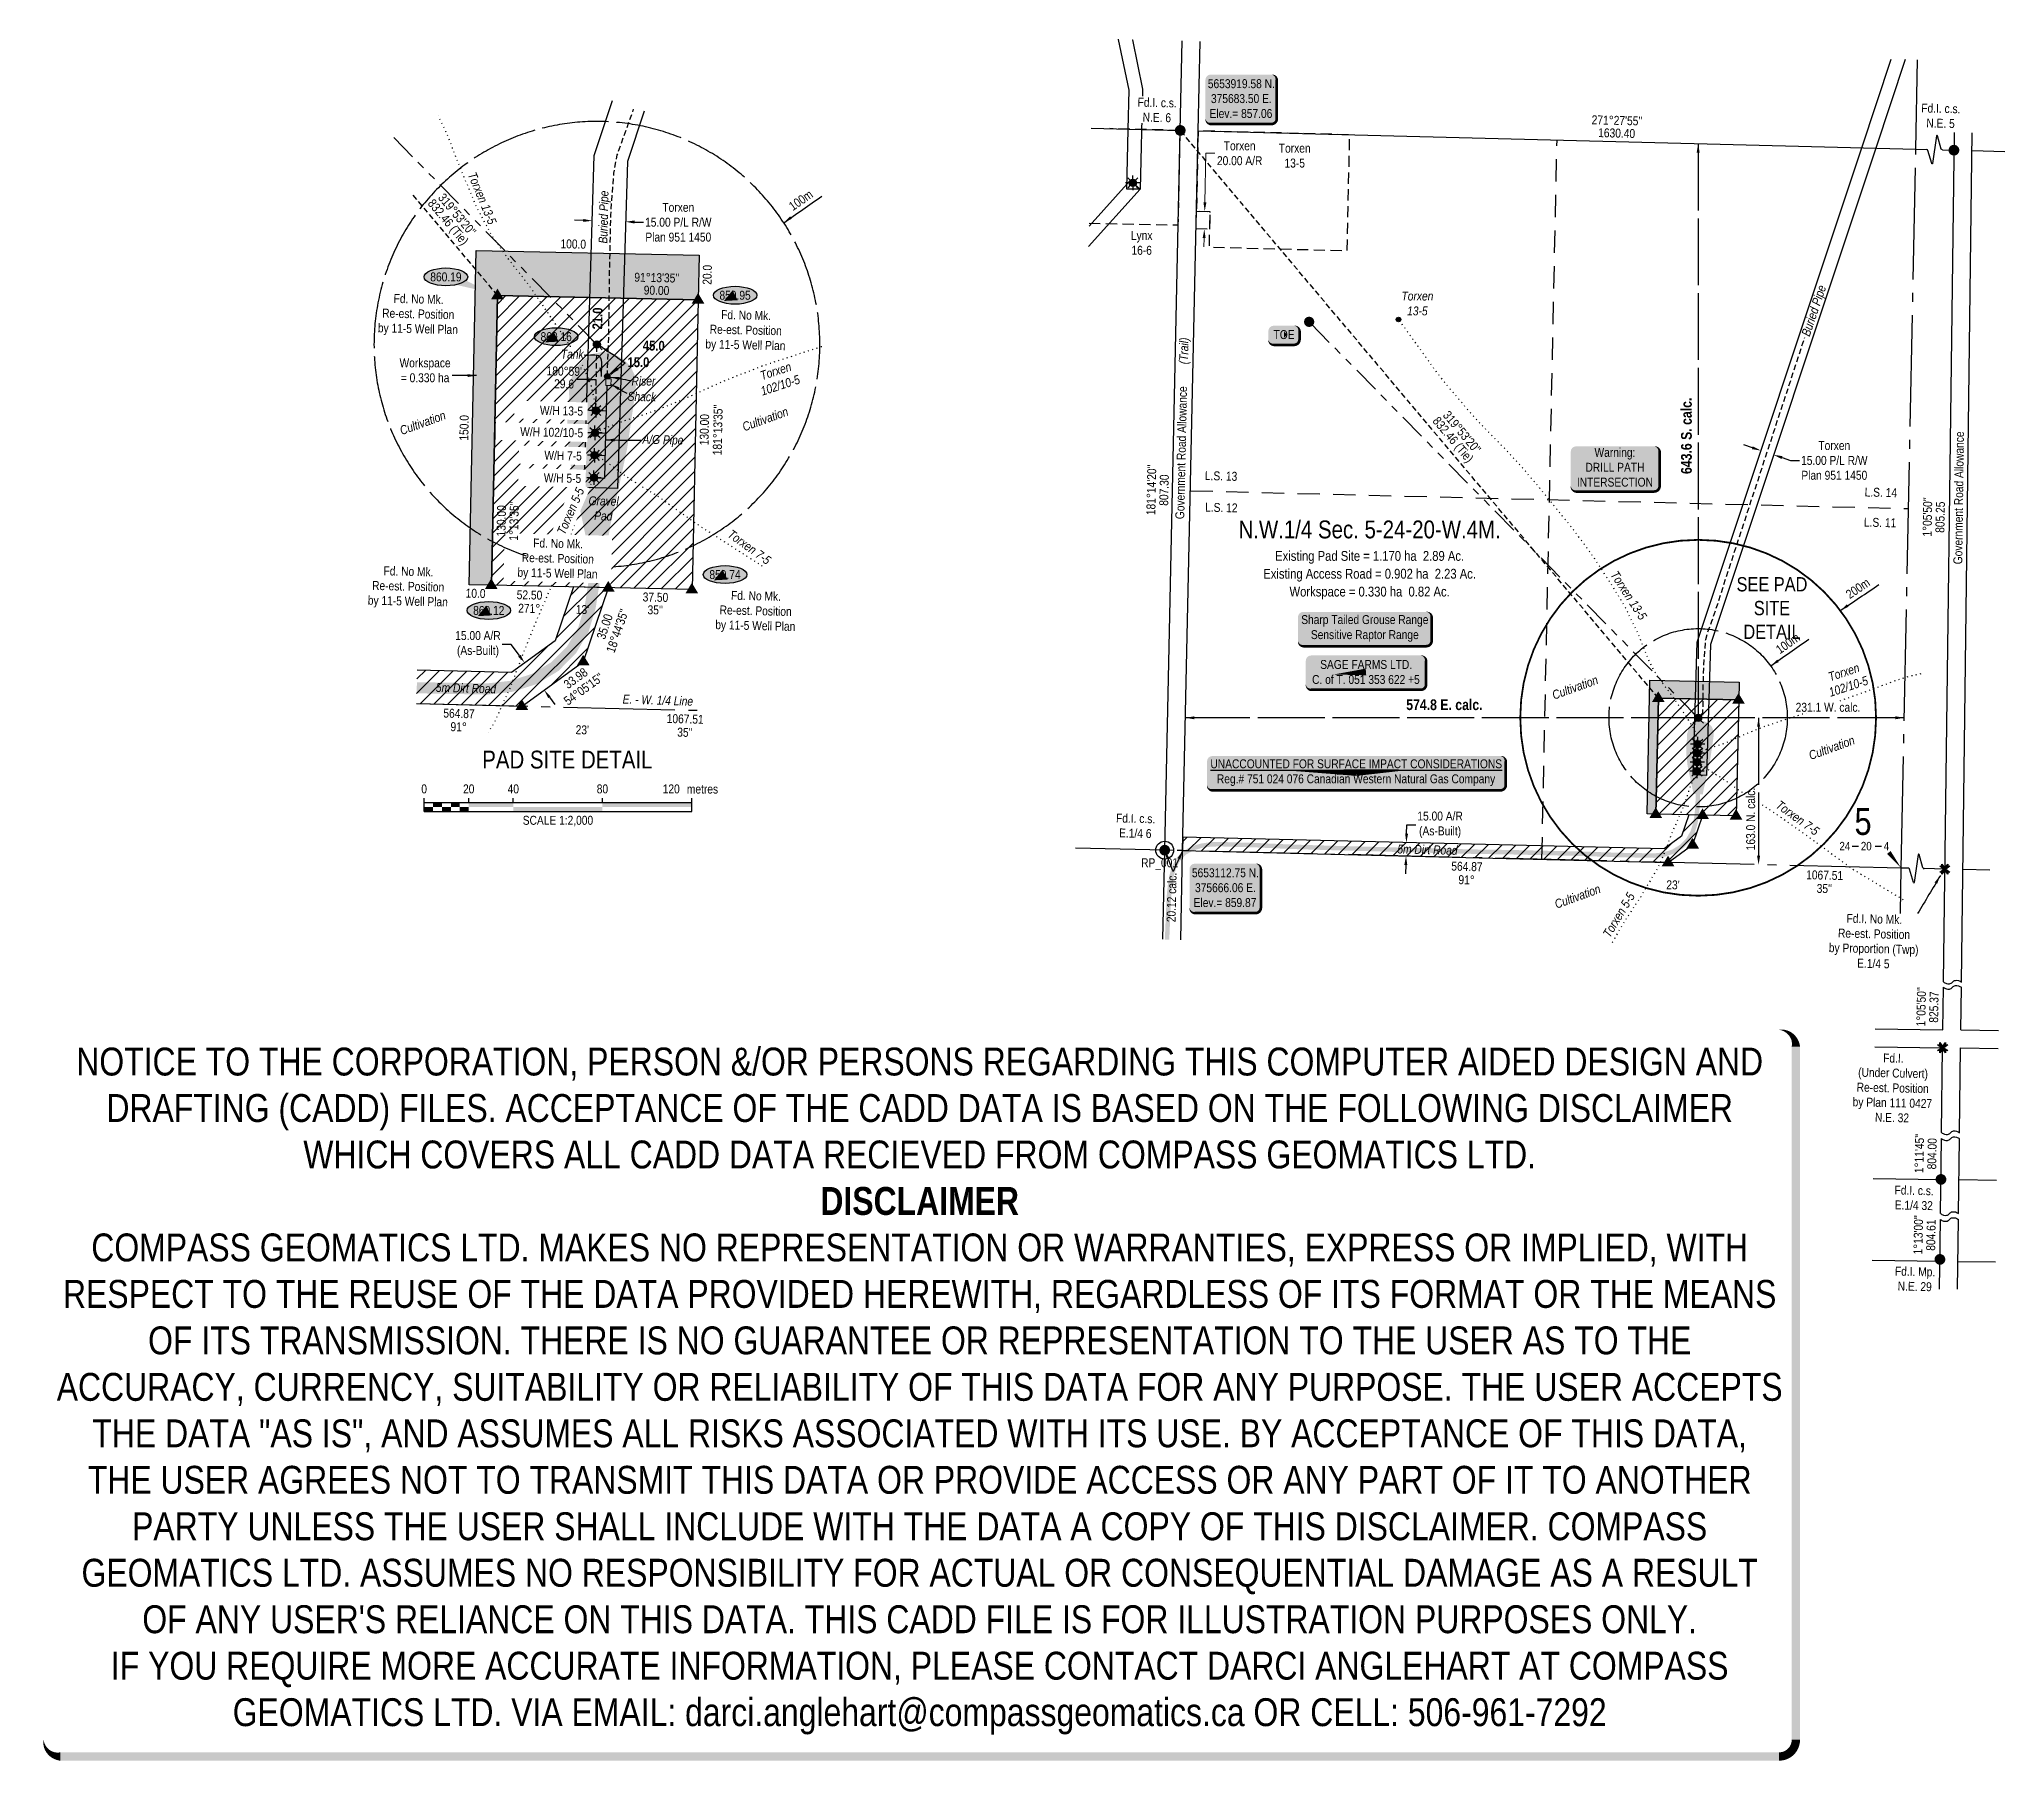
# Model space of a CAD drawing. Extents: x 374404 to 376608, y 5652092 to 5654022.
import ezdxf
from ezdxf.enums import TextEntityAlignment as Align

# ---------------------------------------------------------------- set-up
doc = ezdxf.new("R2010")
doc.units = 0
doc.header["$LTSCALE"] = 5
doc.header["$PDMODE"] = 34
doc.header["$PDSIZE"] = 0.03
for name, pattern in [('foc-ACCESSROAD', [3.75, 2.5, -1.25]), ('foc-BUFFER', [16.75, 15, -1.75]), ('foc-COORDS', [16.75, 15, -1.75]), ('foc-DOT', [1, 0.2, -0.8]), ('foc-DRILLPATH', [14.75, 6, -1.75, 1.75, -1.75, 1.75, -1.75]), ('foc-LSD', [8, 5, -3]), ('foc-QUARTERLINE', [33, 25, -3, 2, -3]), ('foc-TIELINE', [1.875, 1.25, -0.625]), ('foc-TRAV', [1.875, 1.25, -0.625]), ('UG_PIPE', [1.875, 1.25, -0.625])]:
    doc.linetypes.add(name, pattern=pattern)
doc.layers.get('Defpoints').update_dxf_attribs({"color": 9})
for name, color, linetype in [('10', 1, 'Continuous'), ('35', 37, 'Continuous'), ('9', 3, 'Continuous'), ('ABADATA-DRILL', 8, 'foc-DOT'), ('ABADATA-DRILL-T', 8, 'Continuous'), ('AS-OWNER', 7, 'Continuous'), ('AS-PIPE-AG', 44, 'Continuous'), ('AS-PIPE-UG', 44, 'UG_PIPE'), ('AS-ROADS', 254, 'Continuous'), ('AS-SYMBOL', 7, 'Continuous'), ('AUX-BUFFER', 7, 'foc-BUFFER'), ('C-AR', 13, 'foc-ACCESSROAD'), ('C-RW', 13, 'Continuous'), ('C-SYMBOL', 7, 'Continuous'), ('C-WS', 13, 'foc-ACCESSROAD'), ('C-WS-S', 13, 'Continuous'), ('CG-NOTES', 7, 'Continuous'), ('DETAIL-HZ-Existing', 8, 'foc-DOT'), ('DETAIL-T', 7, 'Continuous'), ('F-AR', 190, 'foc-ACCESSROAD'), ('F-RW', 190, 'Continuous'), ('F-WS-S', 190, 'Continuous'), ('L-2', 7, 'Continuous'), ('L-AREAREQUIRED', 7, 'Continuous'), ('L-AREAWORK', 5, 'Continuous'), ('L-BD', 7, 'Continuous'), ('L-BD1', 253, 'Continuous'), ('L-DETAIL-T', 3, 'Continuous'), ('L-MON', 1, 'Continuous'), ('L-MON-T', 1, 'Continuous'), ('L-QSEC', 8, 'foc-QUARTERLINE'), ('L-ROAD-T', 7, 'Continuous'), ('L-SEC', 7, 'Continuous'), ('L-SECLBL', 7, 'Continuous'), ('L-SECTION-LSD', 7, 'foc-LSD'), ('L-TIE', 7, 'foc-TIELINE'), ('P-ELEVATION', 7, 'Continuous'), ('P-OFFSETS', 7, 'foc-COORDS'), ('P-PDRILLPATH', 12, 'foc-DRILLPATH'), ('P-PROPOSED', 10, 'Continuous'), ('P-PROPOSED-EXISTING-H', 59, 'Continuous'), ('P-TEMP-H', 41, 'Continuous'), ('P-TEMP_WORKSPACE', 46, 'Continuous'), ('P-TRAV', 4, 'foc-TRAV'), ('P-TXT', 4, 'Continuous')]:
    doc.layers.add(name, color=color, linetype=linetype)
for name, color, linetype, lineweight in [('C-AR-T', 13, 'Continuous', 9), ('C-WS-T', 13, 'Continuous', 9), ('P-TEMP-T', 46, 'Continuous', 18), ('T-TEXT', 48, 'Continuous', 18), ('T-TIE-T', 201, 'Continuous', 18)]:
    doc.layers.add(name, color=color, linetype=linetype, lineweight=lineweight)
doc.layers.add('DISCLAIMER', color=7, linetype='Continuous', plot=False)
doc.styles.add('100L', font='ARIALN.TTF', dxfattribs={"height": 11})
doc.styles.add('175L', font='ARIALN.TTF', dxfattribs={"height": 20})
doc.styles.add('80', font='ARIALN.TTF', dxfattribs={"height": 10})
doc.styles.add('80CG', font='ARIALN.TTF', dxfattribs={"height": 10})
doc.styles.add('80L', font='ARIALN.TTF', dxfattribs={"height": 10})
doc.styles.add('80LS', font='ARIALNI.TTF', dxfattribs={"height": 10})
doc.styles.add('BOLD', font='ARIALNB.TTF')
doc.styles.add('SIMPLEX', font='ARIALN.TTF')
doc.dimstyles.new('CG2011', dxfattribs={"dimscale": 5, "dimtxt": 9, "dimasz": 2, "dimexe": 0.2, "dimexo": 0.0625, "dimgap": 0.5, "dimtad": 0, "dimtih": 1, "dimtoh": 1, "dimzin": 0, "dimdsep": 46, "dimtxsty": '80CG', "dimcen": 0.1, "dimse1": 1, "dimse2": 1, "dimclrd": 256, "dimclrt": 256, "dimaunit": 1, "dimadec": 4, "dimazin": 0, "dimtfac": 0.06, "dimtofl": 0, "dimtmove": 0, "dimatfit": 1, "dimfxl": 0.2, "dimtolj": 1, "dimtzin": 0, "dimlwd": -1, "dimarcsym": 0})
doc.dimstyles.new('Compass 5 000', dxfattribs={"dimscale": 5, "dimtxt": 9, "dimasz": 2, "dimexe": 0.2, "dimexo": 0.0625, "dimgap": 0.5, "dimtad": 0, "dimtih": 1, "dimtoh": 1, "dimzin": 0, "dimdsep": 46, "dimtxsty": '80CG', "dimcen": 0.1, "dimse1": 1, "dimse2": 1, "dimclrd": 256, "dimclrt": 256, "dimaunit": 1, "dimadec": 4, "dimazin": 0, "dimtfac": 0.06, "dimtofl": 0, "dimtmove": 0, "dimatfit": 1, "dimfxl": 0.2, "dimtolj": 1, "dimtzin": 0, "dimlwd": -1, "dimarcsym": 0})
pattern_1 = [(45, (-72.498, 3545.647), (-7.857724106, 7.857724106), [])]

msp = doc.modelspace()

# ---------------------------------------------------------------- texts
at = {"color": 240, "insert": (376170.839, 5653541.893), "char_height": 10.0001, "attachment_point": 5, "style": '80L'}
msp.add_mtext_dynamic_manual_height_columns('Warning:\\PDRILL PATH INTERSECTION', width=72.00805, gutter_width=50.018, heights=[0], dxfattribs=at)
at = {"layer": '35', "color": 3, "style": '80'}
msp.add_attdef('RP_001', (375639.635, 5653093.689), 'RP', height=9.9966, dxfattribs=at)
at = {"layer": 'AS-PIPE-AG', "char_height": 10, "attachment_point": 2, "style": '80LS'}
for s, insert, width, rotation in [('Buried Pipe', (375031.811, 5653822.539), 59.03588, 88.835321), ('Buried Pipe', (376388.987, 5653719.137), 59.03588, 71.574566), ('A/G Pipe', (375103.678, 5653577.872), 45.66617, 358.546897)]:
    msp.add_mtext(s, dxfattribs=dict(at, insert=insert, width=width, rotation=rotation))
at = {"layer": 'AUX-BUFFER', "char_height": 9.9966, "attachment_point": 1, "style": '80L'}
for s, insert, rotation in [('100m', (375243.463, 5653837.233), 34.998186), ('200m', (376428.551, 5653402.409), 33.838921), ('100m', (376350.068, 5653340.428), 34.998186)]:
    msp.add_mtext_dynamic_manual_height_columns(s, width=6.84691, gutter_width=45, heights=[0], dxfattribs=dict(at, insert=insert, rotation=rotation))
at = {"layer": 'C-WS-T', "insert": (375811.822, 5653891.241), "char_height": 10.00342, "width": 34.96189, "attachment_point": 5, "style": '80CG'}
msp.add_mtext('\\A1;Torxen \\P13-5', dxfattribs=at)
at = {"layer": 'DETAIL-HZ-Existing', "char_height": 10, "attachment_point": 1, "style": '80L'}
for s, width, insert, rotation in [('\\pi0.77344;{\\fArial Narrow|b0|i1|c0|p34;Torxen 13-5}', 62.07213, (374893.387, 5653874.693), 292.520628), ('\\pi5.4567;{\\fArial Narrow|b0|i1|c0|p34;Torxen \\P\\pi0.57609;102/10-5}', 44.86296, (375206.237, 5653647.352), 18.157689), ('\\pi0.77344;{\\fArial Narrow|b0|i1|c0|p34;Torxen 13-5}', 62.07213, (376173.376, 5653427.697), 302.879263), ('\\pi5.4567;{\\fArial Narrow|b0|i1|c0|p34;Torxen \\P\\pi0.57609;102/10-5}', 44.86296, (376403.805, 5653309.808), 18.157689)]:
    msp.add_mtext_dynamic_manual_height_columns(s, width=width, gutter_width=50, heights=[0], dxfattribs=dict(at, insert=insert, rotation=rotation))
at = {"layer": 'DETAIL-HZ-Existing', "insert": (375930.836, 5653738.913), "char_height": 10, "attachment_point": 1, "style": '80L'}
msp.add_mtext_dynamic_manual_height_columns('\\pi0.7689;{\\fArial Narrow|b0|i1|c0|p34;Torxen\\P\\pi7.0377;13-5}', width=35.48731, gutter_width=50, heights=[0], dxfattribs=at)
at = {"layer": 'DETAIL-T', "color": 3, "insert": (374996.341, 5653214.185), "char_height": 19.99316, "width": 310.22789, "attachment_point": 5, "style": '80CG'}
msp.add_mtext('PAD SITE DETAIL', dxfattribs=at)
at = {"layer": 'F-AR', "insert": (375640.241, 5653793.454), "char_height": 9.9966, "attachment_point": 5, "style": '80CG'}
msp.add_mtext('\\A1;Lynx\\P16-6', dxfattribs=at)
at = {"layer": 'L-AREAREQUIRED', "color": 5, "style": '100L'}
for s, p in [('Existing Pad Site = 1.170 ha  2.89 Ac.', (375895.815, 5653433.814)), ('Existing Access Road = 0.902 ha  2.23 Ac.', (375895.815, 5653413.821))]:
    msp.add_text(s, height=10.99624, dxfattribs=at).set_placement(p, align=Align.BOTTOM_CENTER)
at = {"layer": 'L-AREAWORK', "color": 5, "style": '100L'}
msp.add_text('Workspace = 0.330 ha  0.82 Ac.', height=10.99624, dxfattribs=at).set_placement((375895.815, 5653393.828), align=Align.BOTTOM_CENTER)
at = {"layer": 'L-BD', "style": '80L'}
for s, height, rotation, p in [("271°27'55''", 9.99658, 358.5349, (376173.15, 5653930.81)), ('1630.40', 9.9966, 358.5349, (376172.786, 5653916.569)), ('832.46 (Tie)', 9.99658, 310.1103, (374861.899, 5653816.127)), ("319°53'20''", 9.99658, 310.1103, (374872.794, 5653825.304)), ("91°13'35''", 9.9966, 358.7736, (375096.609, 5653754.521)), ('90.00', 9.9966, 358.7736, (375096.304, 5653740.279)), ("180°59'", 9.9966, 359.0098, (374992.857, 5653649.723)), ('29.6', 9.9966, 359.0098, (374992.611, 5653635.48)), ('130.00', 9.9966, 88.7736, (375149.916, 5653584.114)), ("181°13'35''", 9.99658, 88.7736, (375164.907, 5653583.793)), ('832.46 (Tie)', 9.99658, 310.1103, (375988.512, 5653572.241)), ("319°53'20''", 9.99658, 310.1103, (375999.407, 5653581.419)), ("181°14'20''", 9.99658, 88.7617, (375651.045, 5653516.678)), ('807.30', 9.9966, 88.7617, (375665.286, 5653516.37)), ("1°13'35''", 9.9966, 88.7736, (374936.497, 5653481.666)), ("1°05'50''", 9.9966, 88.9047, (376521.216, 5653486.26)), ('805.25', 9.9966, 88.9047, (376535.459, 5653485.988)), ('130.00', 9.9966, 88.7736, (374922.255, 5653481.971)), ('52.50', 9.9966, 358.7736, (374953.886, 5653398.867)), ('37.50', 9.9966, 358.7736, (375095.113, 5653396.343)), ('271°', 9.9966, 358.7736, (374953.565, 5653383.875)), ("13'", 9.9966, 358.7736, (375013.27, 5653382.597)), ('35.00', 9.9966, 71.2575, (375038.166, 5653363.404)), ("18°44'35''", 9.9966, 71.2575, (375052.365, 5653358.586)), ("35''", 9.9966, 358.7736, (375094.808, 5653382.102)), ("54°05'15''", 9.9966, 35.9127, (375014.46, 5653293.403)), ('33.98', 9.9966, 35.9127, (375005.664, 5653305.547)), ('564.87', 9.9966, 358.607, (374874.809, 5653266.036)), ('1067.51', 9.9966, 358.607, (375128.458, 5653259.868)), ('91°', 9.9966, 358.607, (374874.445, 5653251.046)), ("23'", 9.9966, 358.607, (375013.104, 5653247.674)), ("35''", 9.9966, 358.607, (375128.094, 5653244.878)), ('20.12 calc.', 9.99658, 88.7617, (375673.557, 5653059.745)), ('564.87', 9.9966, 358.607, (376004.914, 5653094.508)), ('91°', 9.9966, 358.607, (376004.549, 5653079.518)), ('1067.51', 9.9966, 358.607, (376405.98, 5653084.755)), ("23'", 9.9966, 358.607, (376235.937, 5653073.891)), ("35''", 9.9966, 358.607, (376405.615, 5653069.765)), ("1°05'50''", 9.9966, 88.9047, (376514.183, 5652937.198)), ('825.37', 9.9966, 88.9047, (376528.426, 5652936.925)), ("1°11'45''", 9.9966, 88.9047, (376512.077, 5652772.753)), ('804.00', 9.9966, 88.9047, (376526.319, 5652772.481))]:
    msp.add_text(s, height=height, rotation=rotation, dxfattribs=at).set_placement(p, align=Align.MIDDLE)
at = {"layer": 'L-BD1', "color": 3, "style": 'BOLD'}
for s, rotation, p in [('21.0', 88.656059, (375030.099, 5653708.805)), ('45.0', 358.659208, (375093.21, 5653678.299))]:
    msp.add_text(s, height=10.9962, rotation=rotation, dxfattribs=at).set_placement(p, align=Align.MIDDLE)
msp.add_text('15.0', height=10.9962, dxfattribs=at).set_placement((375076.01, 5653659.759), align=Align.MIDDLE)
at = {"layer": 'L-DETAIL-T', "insert": (376346.927, 5653384.167), "char_height": 16, "width": 109.47514, "attachment_point": 5, "style": '80CG'}
msp.add_mtext('SEE PAD SITE DETAIL', dxfattribs=at)
at = {"layer": 'L-QSEC', "insert": (375058.541, 5653287.165), "char_height": 9.99658, "attachment_point": 1, "rotation": 358.129637, "style": '80L'}
msp.add_mtext_dynamic_manual_height_columns('{\\fArial Narrow|b0|i1|c0|p34;E. - W. 1/4 Line}', width=78.77667, gutter_width=50, heights=[0], dxfattribs=at)
at = {"layer": 'L-ROAD-T', "style": '80L'}
for rotation, p in [(88.761723, (375684.563, 5653558.271)), (89.26612, (376556.217, 5653507.688))]:
    msp.add_text('Government Road Allowance', height=9.99658, rotation=rotation, dxfattribs=at).set_placement(p, align=Align.MIDDLE_CENTER)
at = {"layer": 'P-OFFSETS', "color": 14, "insert": (376244.967, 5653524.67), "char_height": 12, "attachment_point": 1, "rotation": 90, "style": '80L'}
msp.add_mtext_dynamic_manual_height_columns('\\pi9.7506;{\\fArial Narrow|b1|i0|c0|p34;643.6 S. calc.}', width=103.59122, gutter_width=47.5, heights=[0], dxfattribs=at)
at = {"layer": 'P-OFFSETS', "color": 14, "insert": (375927.076, 5653281.816), "char_height": 12, "attachment_point": 1, "style": '80L'}
msp.add_mtext_dynamic_manual_height_columns('\\pi9.767;{\\fArial Narrow|b1|i0|c0|p34;574.8 E. calc.}', width=103.59122, gutter_width=47.5, heights=[0], dxfattribs=at)
at = {"layer": 'P-OFFSETS', "insert": (376317.994, 5653094.74), "char_height": 10, "attachment_point": 1, "rotation": 90, "style": '80L'}
msp.add_mtext_dynamic_manual_height_columns('\\pi17.873;163.0 N. calc.', width=103.59122, gutter_width=47.5, heights=[0], dxfattribs=at)
at = {"layer": 'P-TEMP-T', "insert": (374836.813, 5653650.561), "char_height": 9.99658, "attachment_point": 5, "style": '80CG', "bg_fill": 3, "box_fill_scale": 1.1, "bg_fill_color": 256, "bg_fill_transparency": 0}
msp.add_mtext('\\A1;Workspace\\P= 0.330 ha', dxfattribs=at)
at = {"layer": 'P-TEMP_WORKSPACE', "style": '80L'}
for s, rotation, p in [('100.0', 358.7736, (375002.963, 5653792.272)), ('20.0', 88.7736, (375153.132, 5653757.705)), ('150.0', 88.7736, (374880.491, 5653586.195)), ('10.0', 358.7736, (374893.417, 5653400.661))]:
    msp.add_text(s, height=9.9966, rotation=rotation, dxfattribs=at).set_placement(p, align=Align.MIDDLE)
at = {"layer": 'T-TEXT', "style": '80LS'}
for s, height, rotation, p in [('(Trail)', 9.9966, 88.761723, (375687.451, 5653672.432)), ('Cultivation', 9.99658, 20, (374834.121, 5653591.828)), ('Cultivation', 9.99658, 20, (375218.175, 5653596.003)), ('Cultivation', 9.99658, 20, (376126.125, 5653295.234)), ('Cultivation', 9.99658, 20, (376413.869, 5653227.609)), ('Cultivation', 9.99658, 20, (376128.901, 5653060.946))]:
    msp.add_text(s, height=height, rotation=rotation, dxfattribs=at).set_placement(p, align=Align.MIDDLE_CENTER)
at = {"layer": 'T-TEXT', "insert": (375001.828, 5653673.824), "char_height": 10, "width": 32.5352, "attachment_point": 2, "style": '80LS'}
msp.add_mtext('Tank', dxfattribs=at)
at = {"layer": 'T-TEXT', "insert": (375067.91, 5653643.626), "char_height": 9.99658, "attachment_point": 1, "style": '80L'}
msp.add_mtext_dynamic_manual_height_columns('\\pi0.33091;{\\fArial Narrow|b0|i1|c0|p34;Riser}', width=27.82169, gutter_width=239.483, heights=[0], dxfattribs=at)
at = {"layer": 'T-TEXT', "char_height": 10, "attachment_point": 2, "style": '80LS'}
for s, insert, width, rotation in [('Shack', (375080.055, 5653626.154), 32.5352, 358.546897), ('5m Dirt Road', (374882.822, 5653299.396), 68.13547, 358.584732), ('5m Dirt Road', (375960.797, 5653118.341), 68.13547, 358.584732)]:
    msp.add_mtext(s, dxfattribs=dict(at, insert=insert, width=width, rotation=rotation))

# ---------------------------------------------------------------- blocks, each defined once
blk = doc.blocks.new('fdia')
at = {"color": 255, "const_width": 1}
blk.add_lwpolyline([(-0.5, 0, 1), (0.5, 0, 1)], format="xyb", close=True, dxfattribs=at)
blk = doc.blocks.new('Fdiaa')
blk.add_blockref('fdia', (0, 0))
blk = doc.blocks.new('fdib')
at = {"color": 1, "const_width": 1.6}
blk.add_lwpolyline([(-0.4, 0, 1), (0.4, 0, 1)], format="xyb", close=True, dxfattribs=at)
at = {"color": 1}
blk.add_circle((0, 0), 0.8, dxfattribs=at)
blk = doc.blocks.new('Fdibb')
blk.add_blockref('fdib', (0, 0))
blk = doc.blocks.new('fdicc')
for name in ['Fdibb', 'Fdiaa']:
    blk.add_blockref(name, (0, 0))
blk = doc.blocks.new('FDI')
blk.add_blockref('fdicc', (0, 0))
blk = doc.blocks.new('TRIA')
blk.add_hatch(color=255).paths.add_polyline_path([(-0.04, 1.52), (-1.47, -0.87), (1.39, -0.87)])
blk = doc.blocks.new('TRIAA')
blk.add_blockref('TRIA', (0, 0))
blk = doc.blocks.new('TRIB')
at = {"color": 1}
blk.add_lwpolyline([(-1.12, -0.67), (-0.04, 1.13), (1.04, -0.67)], close=True, dxfattribs=at)
blk = doc.blocks.new('TRIBB')
blk.add_blockref('TRIB', (0, 0))
blk = doc.blocks.new('TRICC')
for name in ['TRIAA', 'TRIBB']:
    blk.add_blockref(name, (0, 0))
blk = doc.blocks.new('plspike')
blk.add_blockref('TRICC', (0, 0))
blk = doc.blocks.new('GAS')
h = blk.add_hatch(color=255)
h.dxf.hatch_style = 1
edge = h.paths.add_edge_path()
edge.add_arc((0, 0), 0.9, 0, 360)
for p, q in [((-0.81, 0), (-1.62, 0)), ((-0.57, 0.57), (-1.14, 1.14)), ((0, 0.81), (0, 1.62)), ((0.57, 0.57), (1.14, 1.14)), ((1.62, 0), (0.81, 0)), ((-0.57, -0.57), (-1.14, -1.14)), ((0, -0.81), (0, -1.62)), ((1.14, -1.14), (0.57, -0.57))]:
    blk.add_line(p, q)
blk.add_circle((0, 0), 0.8)
blk = doc.blocks.new('L-SECLBL')
at = {"layer": '9', "color": 7}
for p, q in [((-5.1, -27.8), (-12.3, -27.8)), ((20.7, -27.8), (13.5, -27.8))]:
    blk.add_line(p, q, dxfattribs=at)
at = {"layer": '10', "color": 2, "style": 'SIMPLEX'}
blk.add_attdef('SEC', text='', height=30, dxfattribs=at).set_placement((0, 0), align=Align.MIDDLE)
at = {"layer": '10', "color": 5, "style": '80L'}
blk.add_attdef('TWP', text='', height=9.5, dxfattribs=at).set_placement((-14.4, -27.4), align=Align.MIDDLE_RIGHT)
blk.add_attdef('RGE', text='', height=9.5, dxfattribs=at).set_placement((3.6, -27.4), align=Align.MIDDLE_CENTER)
blk.add_attdef('MER', text='', height=9.5, dxfattribs=at).set_placement((23.2, -27.4), align=Align.MIDDLE_LEFT)
blk = doc.blocks.new('*U429')
h = blk.add_hatch(color=255)
edge = h.paths.add_edge_path()
edge.add_line((-69, -20), (69, -20))
edge.add_arc((69, -14), 6, 270, 360)
edge.add_line((75, -14), (75, 12.5))
edge.add_arc((69, 12.5), 6, 0, 90)
edge.add_line((69, 18.5), (-69, 18.5))
edge.add_arc((-69, 12.5), 6, 90, 180)
edge.add_line((-75, 12.5), (-75, -14))
edge.add_arc((-69, -14), 6, 180, 270)
at = {"color": 131, "flags": 128}
blk.add_lwpolyline([(-69, -20, 3, 3, 0), (69, -20, 3, 3, 0.414214), (75, -14, 3, 3, 0), (75, 12.5, 3, 0, 0.414214), (69, 18.5, 0, 0, 0), (-69, 18.5, 0, 0, 0.414214), (-75, 12.5, 0, 0, 0), (-75, -14, 0, 3, 0.414214)], format="xyseb", close=True, dxfattribs=at)
at = {"color": 131, "style": '80'}
blk.add_attdef('ENTER_TEXT_001', (-36, -5), '', height=10, dxfattribs=at)
blk = doc.blocks.new('*U430')
h = blk.add_hatch(color=59)
edge = h.paths.add_edge_path()
edge.add_line((-61.5, -20), (61.5, -20))
edge.add_arc((61.5, -14), 6, 270, 360)
edge.add_line((67.5, -14), (67.5, 12.5))
edge.add_arc((61.5, 12.5), 6, 0, 90)
edge.add_line((61.5, 18.5), (-61.5, 18.5))
edge.add_arc((-61.5, 12.5), 6, 90, 180)
edge.add_line((-67.5, 12.5), (-67.5, -14))
edge.add_arc((-61.5, -14), 6, 180, 270)
at = {"color": 1, "flags": 128}
blk.add_lwpolyline([(-61.5, -20, 3, 3, 0), (61.5, -20, 3, 3, 0.414214), (67.5, -14, 3, 3, 0), (67.5, 12.5, 3, 0, 0.414214), (61.5, 18.5, 0, 0, 0), (-61.5, 18.5, 0, 0, 0.414214), (-67.5, 12.5, 0, 0, 0), (-67.5, -14, 0, 3, 0.414214)], format="xyseb", close=True, dxfattribs=at)
blk.add_lwpolyline([(-36.1, -2.8, 0, 7.5, 0), (0, 0, 0, 0, 0)], format="xyseb", dxfattribs=at)
at = {"color": 1, "style": '80'}
blk.add_attdef('ENTER_TEXT_001', (-36, -5), '', height=10, dxfattribs=at)
blk = doc.blocks.new('*D431')
at = {"layer": 'C-AR-T', "transparency": 16777216}
for p, q in [((375711.1, 5653838.9), (375712.3, 5653893.9)), ((375712.3, 5653893.9), (375722.3, 5653893.9)), ((375710.3, 5653798.9), (375710.1, 5653788.9))]:
    blk.add_line(p, q, dxfattribs=at)
for points in [[(375709.5, 5653838.9), (375712.8, 5653838.8), (375710.9, 5653828.9)], [(375708.6, 5653798.9), (375711.9, 5653798.8), (375710.5, 5653808.9)]]:
    blk.add_solid(points, dxfattribs=at)
at = {"layer": 'Defpoints', "color": 0, "transparency": 16777216}
for p in [(375710.9, 5653828.9), (375711.5, 5653828.8), (375711.1, 5653808.9)]:
    blk.add_point(p, dxfattribs=at)
at = {"layer": 'C-AR-T', "transparency": 16777216, "insert": (375750.1, 5653893.9), "char_height": 10, "attachment_point": 5, "style": '80CG', "bg_fill": 3, "box_fill_scale": 1.1, "bg_fill_color": 256, "bg_fill_true_color": 13158600, "bg_fill_transparency": 0}
blk.add_mtext('\\A1;Torxen\\P20.00 A/R', dxfattribs=at)
blk = doc.blocks.new('WC')
at = {"layer": 'L-MON'}
h = blk.add_hatch(color=255, dxfattribs=at)
h.dxf.hatch_style = 1
edge = h.paths.add_edge_path()
edge.add_arc((0, 0), 0.9, 0, 360)
at = {"layer": 'L-MON', "color": 240, "flags": 128}
for points in [[(-0.62, 0.5), (-1.23, 1.12)], [(0.52, 0.61), (1.13, 1.21)], [(-1.18, -1.18), (-0.56, -0.57)], [(1.16, -1.18), (0.56, -0.57)]]:
    blk.add_lwpolyline(points, dxfattribs=at)
at = {"layer": 'L-MON', "color": 240}
for radius in [0.8, 0.373]:
    blk.add_circle((0, 0), radius, dxfattribs=at)
blk = doc.blocks.new('linebrk')
blk.add_lwpolyline([(0, 0.00175, -0.346152), (-0.00019, 0.0015), (-0.00314, 0.00055, 0.772575), (-0.00312, 0.00036), (0.00312, -0.00036, -0.772575), (0.00314, -0.00055), (0.00019, -0.0015, 0.346152), (0, -0.00175)], format="xyb")
blk = doc.blocks.new('TEMP')
h = blk.add_hatch(color=255)
h.dxf.hatch_style = 1
h.paths.add_polyline_path([(0, 0.25), (-0.67, 1.15), (-0.67, 0.67), (-1.15, 0.67), (-0.25, 0), (-1.15, -0.67), (-0.67, -0.67), (-0.67, -1.15), (0, -0.25), (0.67, -1.15), (0.67, -0.67), (1.15, -0.67), (0.25, 0), (1.15, 0.67), (0.67, 0.67), (0.67, 1.15)])
h.paths.add_polyline_path([(0.57, 0.85), (0.57, 0.57), (0.85, 0.57), (0.08, 0), (0.85, -0.57), (0.57, -0.57), (0.57, -0.85), (0, -0.08), (-0.57, -0.85), (-0.57, -0.57), (-0.85, -0.57), (-0.08, 0), (-0.85, 0.57), (-0.57, 0.57), (-0.57, 0.85), (0, 0.08)], flags=16)
h = blk.add_hatch(color=1)
h.dxf.hatch_style = 1
h.paths.add_polyline_path([(0, 0.08), (-0.57, 0.85), (-0.57, 0.57), (-0.85, 0.57), (-0.08, 0), (-0.85, -0.57), (-0.57, -0.57), (-0.57, -0.85), (0, -0.08), (0.57, -0.85), (0.57, -0.57), (0.85, -0.57), (0.08, 0), (0.85, 0.57), (0.57, 0.57), (0.57, 0.85)])
at = {"color": 1}
for p, q in [((-0.08, 0), (0.08, 0)), ((0, 0.08), (0, -0.08))]:
    blk.add_line(p, q, dxfattribs=at)
at = {"color": 255, "flags": 128}
blk.add_lwpolyline([(-0.25, 0), (-1.15, 0.67), (-0.67, 0.67), (-0.67, 1.15), (0, 0.25), (0.67, 1.15), (0.67, 0.67), (1.15, 0.67), (0.25, 0), (1.15, -0.67), (0.67, -0.67), (0.67, -1.15), (0, -0.25), (-0.67, -1.15), (-0.67, -0.67), (-1.15, -0.67)], close=True, dxfattribs=at)
at = {"color": 1, "flags": 128}
blk.add_lwpolyline([(-0.08, 0), (-0.85, 0.57), (-0.57, 0.57), (-0.57, 0.85), (0, 0.08), (0.57, 0.85), (0.57, 0.57), (0.85, 0.57), (0.08, 0), (0.85, -0.57), (0.57, -0.57), (0.57, -0.85), (0, -0.08), (-0.57, -0.85), (-0.57, -0.57), (-0.85, -0.57)], close=True, dxfattribs=at)
blk = doc.blocks.new('*D435')
at = {"layer": 'C-RW', "transparency": 16777216}
for p, q in [((376325, 5653563.9), (376315.5, 5653567)), ((376358.2, 5653552.8), (376367.7, 5653549.6)), ((376367.7, 5653549.6), (376377.7, 5653549.6))]:
    blk.add_line(p, q, dxfattribs=at)
for points in [[(376325.5, 5653565.4), (376324.5, 5653562.3), (376334.5, 5653560.7)], [(376358.7, 5653554.4), (376357.7, 5653551.2), (376348.7, 5653556)]]:
    blk.add_solid(points, dxfattribs=at)
at = {"layer": 'Defpoints', "color": 0, "transparency": 16777216}
for p in [(376348.7, 5653556), (376328.6, 5653543.1), (376342.9, 5653538.4)]:
    blk.add_point(p, dxfattribs=at)
at = {"layer": 'C-RW', "transparency": 16777216, "insert": (376416.8, 5653549.6), "char_height": 10, "attachment_point": 5, "style": '80CG'}
blk.add_mtext('\\A1;Torxen\\P15.00 P/L R/W\\PPlan 951 1450', dxfattribs=at)
blk = doc.blocks.new('*D436')
at = {"layer": 'C-RW', "transparency": 16777216}
for p, q in [((375014.2, 5653818.6), (375004.2, 5653818.9)), ((375071.6, 5653816.9), (375081.6, 5653816.6))]:
    blk.add_line(p, q, dxfattribs=at)
for points in [[(375014.2, 5653820.3), (375014.1, 5653817), (375024.2, 5653818.3)], [(375071.7, 5653818.6), (375071.6, 5653815.2), (375061.6, 5653817.2)]]:
    blk.add_solid(points, dxfattribs=at)
at = {"layer": 'Defpoints', "color": 0, "transparency": 16777216}
for p in [(375024, 5653813.3), (375061.5, 5653812.1), (375061.6, 5653817.2)]:
    blk.add_point(p, dxfattribs=at)
at = {"layer": 'C-RW', "transparency": 16777216, "insert": (375120.7, 5653816.6), "char_height": 10, "attachment_point": 5, "style": '80CG'}
blk.add_mtext('\\A1;Torxen\\P15.00 P/L R/W\\PPlan 951 1450', dxfattribs=at)
blk = doc.blocks.new('*U443')
h = blk.add_hatch(color=254)
edge = h.paths.add_edge_path()
edge.add_line((-34, -28.5), (34, -28.5))
edge.add_arc((34, -22.5), 6, 270, 360)
edge.add_line((40, -22.5), (40, 21))
edge.add_arc((34, 21), 6, 0, 90)
edge.add_line((34, 27), (-34, 27))
edge.add_arc((-34, 21), 6, 90, 180)
edge.add_line((-40, 21), (-40, -22.5))
edge.add_arc((-34, -22.5), 6, 180, 270)
at = {"color": 1, "flags": 128}
blk.add_lwpolyline([(-34, -28.5, 3, 3, 0), (34, -28.5, 3, 3, 0.414214), (40, -22.5, 3, 3, 0), (40, 21, 3, 0, 0.414214), (34, 27, 0, 0, 0), (-34, 27, 0, 0, 0.414214), (-40, 21, 0, 0, 0), (-40, -22.5, 0, 3, 0.414214)], format="xyseb", close=True, dxfattribs=at)
blk.add_lwpolyline([(-35.5, 0, 0, 10, 0), (0, 0, 5, 5, 0)], format="xyseb", dxfattribs=at)
at = {"color": 1, "style": '80'}
blk.add_attdef('ENTER_TEXT_001', (-36, -5), '', height=10, dxfattribs=at)
blk = doc.blocks.new('*U372')
at = {"color": 0}
for p, q in [((-150, 0), (-150, 15)), ((-150, 10), (150.2, 10)), ((-150, 0), (150.2, 0)), ((-100, 10), (-100, 15)), ((-50, 10), (-50, 15)), ((50, 10), (50, 15)), ((150.2, 0), (150.2, 15))]:
    blk.add_line(p, q, dxfattribs=at)
for points in [[(-150, 5), (-140, 5), (-150, 0), (-140, 0)], [(-140, 10), (-130, 10), (-140, 5), (-130, 5)], [(-130, 5), (-120, 5), (-130, 0), (-120, 0)], [(-120, 10), (-110, 10), (-120, 5), (-110, 5)], [(-110, 5), (-100, 5), (-110, 0), (-100, 0)], [(-100, 10), (-50, 10), (-100, 5), (-50, 5)], [(-50, 5), (50, 5), (-50, 0), (50, 0)], [(50, 10), (150.2, 10), (50, 5), (150.2, 5)]]:
    blk.add_solid(points, dxfattribs=at)
at = {"color": 0, "style": '80'}
blk.add_text('metres', height=10, dxfattribs=at).set_placement((162.2, 20), align=Align.CENTER)
at = {"color": 0, "char_height": 10, "style": '80'}
for s, insert, attachment_point in [('0', (-150, 30.2), 2), ('20', (-100, 30.2), 2), ('40', (-50, 30.2), 2), ('80', (50, 30.2), 2), ('120', (136.7, 30.2), 3), ('SCALE 1:2,000', (0.1, -5), 2)]:
    blk.add_mtext(s, dxfattribs=dict(at, insert=insert, attachment_point=attachment_point))
blk = doc.blocks.new('*D446')
at = {"layer": 'Defpoints', "color": 0, "transparency": 16777216}
for p in [(374941.4, 5653317.7), (374948.4, 5653322.7), (374963.4, 5653287.3)]:
    blk.add_point(p, dxfattribs=at)
at = {"layer": 'P-TXT', "transparency": 16777216}
for p, q in [((374933.4, 5653343.5), (374923.4, 5653343.5)), ((374942.5, 5653330.8), (374933.4, 5653343.5)), ((374976.3, 5653284.3), (374982.1, 5653276.2))]:
    blk.add_line(p, q, dxfattribs=at)
for points in [[(374943.9, 5653331.8), (374941.2, 5653329.8), (374948.4, 5653322.7)], [(374977.6, 5653285.2), (374974.9, 5653283.3), (374970.4, 5653292.3)]]:
    blk.add_solid(points, dxfattribs=at)
at = {"layer": 'P-TXT', "transparency": 16777216, "insert": (374896.1, 5653343.5), "char_height": 10, "attachment_point": 5, "style": '80CG'}
blk.add_mtext('\\A1;15.00 A/R\\P(As-Built)', dxfattribs=at)
blk = doc.blocks.new('*D447')
at = {"layer": 'Defpoints', "color": 0, "transparency": 16777216}
for p in [(375937, 5653121.2), (375939.6, 5653106.1), (375939.9, 5653121.1)]:
    blk.add_point(p, dxfattribs=at)
at = {"layer": 'P-TXT', "transparency": 16777216}
for p, q in [((375937.2, 5653131.2), (375937.5, 5653141.2)), ((375937.5, 5653141.2), (375947.5, 5653141.2)), ((375936.4, 5653096.2), (375936.1, 5653086.2))]:
    blk.add_line(p, q, dxfattribs=at)
for points in [[(375935.6, 5653131.2), (375938.9, 5653131.1), (375937, 5653121.2)], [(375934.7, 5653096.2), (375938.1, 5653096.1), (375936.6, 5653106.2)]]:
    blk.add_solid(points, dxfattribs=at)
at = {"layer": 'P-TXT', "transparency": 16777216, "insert": (375974.8, 5653141.2), "char_height": 10, "attachment_point": 5, "style": '80CG'}
blk.add_mtext('\\A1;15.00 A/R\\P(As-Built)', dxfattribs=at)
blk = doc.blocks.new('we')
at = {"layer": 'P-ELEVATION'}
h = blk.add_hatch(color=111, dxfattribs=at)
h.dxf.hatch_style = 1
edge = h.paths.add_edge_path()
edge.add_ellipse((0, 0), major_axis=(-24.4, 0), ratio=0.410256, start_angle=0, end_angle=360)
at = {"layer": 'P-ELEVATION', "color": 7, "flags": 128}
blk.add_lwpolyline([(0, 0, 12.5, 0, 0), (-12.4, -6.4, 0, 0, 0)], format="xyseb", dxfattribs=at)
at = {"layer": 'P-ELEVATION', "color": 7}
blk.add_ellipse((0, 0), major_axis=(-24.4, 0), ratio=0.410256, dxfattribs=at)
at = {"layer": 'P-ELEVATION', "style": '80'}
blk.add_attdef('ELEVATION', text='', height=10, dxfattribs=at).set_placement((0, 0), align=Align.MIDDLE_CENTER)
blk = doc.blocks.new('*U465')
at = {"layer": 'P-ELEVATION'}
h = blk.add_hatch(color=111, dxfattribs=at)
h.dxf.hatch_style = 1
edge = h.paths.add_edge_path()
edge.add_ellipse((0, 0), major_axis=(-24.4, 0), ratio=0.410256, start_angle=0, end_angle=360)
at = {"layer": 'P-ELEVATION', "color": 7, "flags": 128}
blk.add_lwpolyline([(0, 0, 12.5, 0, 0), (50.3, -17.7, 0, 0, 0)], format="xyseb", dxfattribs=at)
at = {"layer": 'P-ELEVATION', "color": 7}
blk.add_ellipse((0, 0), major_axis=(-24.4, 0), ratio=0.410256, dxfattribs=at)
at = {"layer": 'P-ELEVATION', "style": '80'}
blk.add_attdef('ELEVATION', text='', height=10, dxfattribs=at).set_placement((0, 0), align=Align.MIDDLE_CENTER)
blk = doc.blocks.new('*U468')
h = blk.add_hatch(color=255)
edge = h.paths.add_edge_path()
edge.add_line((-161.5, -20), (161.5, -20))
edge.add_arc((161.5, -14), 6, 270, 360)
edge.add_line((167.5, -14), (167.5, 12.5))
edge.add_arc((161.5, 12.5), 6, 0, 90)
edge.add_line((161.5, 18.5), (-161.5, 18.5))
edge.add_arc((-161.5, 12.5), 6, 90, 180)
edge.add_line((-167.5, 12.5), (-167.5, -14))
edge.add_arc((-161.5, -14), 6, 180, 270)
at = {"color": 1, "flags": 128}
blk.add_lwpolyline([(-161.5, -20, 3, 3, 0), (161.5, -20, 3, 3, 0.414214), (167.5, -14, 3, 3, 0), (167.5, 12.5, 3, 0, 0.414214), (161.5, 18.5, 0, 0, 0), (-161.5, 18.5, 0, 0, 0.414214), (-167.5, 12.5, 0, 0, 0), (-167.5, -14, 0, 3, 0.414214)], format="xyseb", close=True, dxfattribs=at)
for points in [[(-73.2, 2, 0, 7.5, 0), (0, 0, 0, 0, 0)], [(62.2, 3.3, 0, 7.5, 0), (0, 0, 0, 0, 0)]]:
    blk.add_lwpolyline(points, format="xyseb", dxfattribs=at)
at = {"color": 1, "style": '80'}
blk.add_attdef('ENTER_TEXT_001', (-26.8, -4.9), '', height=10, dxfattribs=at)
blk = doc.blocks.new('BH-Existing')
at = {"layer": 'ABADATA-DRILL-T'}
h = blk.add_hatch(color=256, dxfattribs=at)
h.dxf.hatch_style = 1
edge = h.paths.add_edge_path()
edge.add_arc((0, 0), 0.5, 0, 360)
blk.add_circle((0, 0), 0.5, dxfattribs=at)
blk = doc.blocks.new('riser')
h = blk.add_hatch(color=255)
h.dxf.hatch_style = 1
edge = h.paths.add_edge_path()
edge.add_arc((0, 0), 0.7, 0, 360)
blk.add_hatch(color=48).paths.add_polyline_path([(0.58, -0.15), (-0.58, -0.15, 0.774597)])
at = {"color": 48}
blk.add_line((-0.58, -0.15), (0.58, -0.15), dxfattribs=at)
blk.add_circle((0, 0), 0.6, dxfattribs=at)
blk = doc.blocks.new('plbh')
at = {"layer": 'L-MON'}
h = blk.add_hatch(color=255, dxfattribs=at)
h.dxf.hatch_style = 1
edge = h.paths.add_edge_path()
edge.add_arc((0, 0), 1.16, 0, 360)
h = blk.add_hatch(color=256, dxfattribs=at)
h.dxf.hatch_style = 1
h.paths.add_polyline_path([(-0.96, 0, 1), (0.96, 0, 1)])
h.paths.add_polyline_path([(0.91, 0, -1), (-0.91, 0, -1)], flags=16)
h.paths.add_polyline_path([(0.45, 0, -1), (-0.45, 0, -1)], flags=0)
h = blk.add_hatch(color=256, dxfattribs=at)
h.dxf.hatch_style = 1
h.paths.add_polyline_path([(-0.45, 0, 1), (0.45, 0, 1)])
h.paths.add_polyline_path([(0.4, 0, -1), (-0.4, 0, -1)], flags=16)
at = {"layer": 'L-MON', "color": 240}
for radius in [0.96, 0.91, 0.45, 0.4]:
    blk.add_circle((0, 0), radius, dxfattribs=at)
blk = doc.blocks.new('*U497')
h = blk.add_hatch(color=59)
edge = h.paths.add_edge_path()
edge.add_line((-11.5, -11.5), (11.5, -11.5))
edge.add_arc((11.5, -5.5), 6, 270, 360)
edge.add_line((17.5, -5.5), (17.5, 4))
edge.add_arc((11.5, 4), 6, 0, 90)
edge.add_line((11.5, 10), (-11.5, 10))
edge.add_arc((-11.5, 4), 6, 90, 180)
edge.add_line((-17.5, 4), (-17.5, -5.5))
edge.add_arc((-11.5, -5.5), 6, 180, 270)
at = {"color": 1, "flags": 128}
blk.add_lwpolyline([(-11.5, -11.5, 3, 3, 0), (11.5, -11.5, 3, 3, 0.414214), (17.5, -5.5, 3, 3, 0), (17.5, 4, 3, 0, 0.414214), (11.5, 10, 0, 0, 0), (-11.5, 10, 0, 0, 0.414214), (-17.5, 4, 0, 0, 0), (-17.5, -5.5, 0, 3, 0.414214)], format="xyseb", close=True, dxfattribs=at)
blk.add_lwpolyline([(3.4, -0.1, 0, 7.5, 0), (0, 0, 0, 0, 0)], format="xyseb", dxfattribs=at)
at = {"color": 1, "style": '80'}
blk.add_attdef('ENTER_TEXT_001', (-36, -5), '', height=10, dxfattribs=at)
blk = doc.blocks.new('Disclaimer_Legal')
at = {"layer": 'DISCLAIMER', "color": 254, "flags": 128}
blk.add_lwpolyline([(-3612.9, -1104.6, 37.5, 37.5, 0), (4096.1, -1104.6, 37.5, 37.5, 0.414214), (4171.1, -1029.6, 37.5, 37.5, 0), (4171.1, 2078.7, 37.5, 0, 0.414214), (4096.1, 2153.7, 0, 0, 0), (-3612.9, 2153.7, 0, 0, 0.414214), (-3687.9, 2078.7, 0, 0, 0), (-3687.9, -1029.6, 0, 37.5, 0.414214)], format="xyseb", close=True, dxfattribs=at)
at = {"layer": 'DISCLAIMER', "color": 254, "insert": (241.6, 533.9), "char_height": 125, "width": 7717.568, "attachment_point": 5, "style": '80'}
blk.add_mtext('NOTICE TO THE CORPORATION, PERSON &/OR PERSONS REGARDING THIS COMPUTER AIDED DESIGN AND DRAFTING (CADD) FILES. ACCEPTANCE OF THE CADD DATA IS BASED ON THE FOLLOWING DISCLAIMER WHICH COVERS ALL CADD DATA RECIEVED FROM COMPASS GEOMATICS LTD.\\P{\\fArial Narrow|b1|i0|c0|p34;DISCLAIMER}\\PCOMPASS GEOMATICS LTD. MAKES NO REPRESENTATION OR WARRANTIES, EXPRESS OR IMPLIED, WITH RESPECT TO THE REUSE OF THE DATA PROVIDED HEREWITH, REGARDLESS OF ITS FORMAT OR THE MEANS OF ITS TRANSMISSION. THERE IS NO GUARANTEE OR REPRESENTATION TO THE USER AS TO THE ACCURACY, CURRENCY, SUITABILITY OR RELIABILITY OF THIS DATA FOR ANY PURPOSE. THE USER ACCEPTS THE DATA "AS IS", AND ASSUMES ALL RISKS ASSOCIATED WITH ITS USE. BY ACCEPTANCE OF THIS DATA, THE USER AGREES NOT TO TRANSMIT THIS DATA OR PROVIDE ACCESS OR ANY PART OF IT TO ANOTHER PARTY UNLESS THE USER SHALL INCLUDE WITH THE DATA A COPY OF THIS DISCLAIMER. COMPASS GEOMATICS LTD. ASSUMES NO RESPONSIBILITY FOR ACTUAL OR CONSEQUENTIAL DAMAGE AS A RESULT OF ANY USER\'S RELIANCE ON THIS DATA. THIS CADD FILE IS FOR ILLUSTRATION PURPOSES ONLY.\\PIF YOU REQUIRE MORE ACCURATE INFORMATION, PLEASE CONTACT DARCI ANGLEHART AT COMPASS GEOMATICS LTD. VIA EMAIL: darci.anglehart@compassgeomatics.ca OR CELL: 506-961-7292', dxfattribs=at)

# ---------------------------------------------------------------- dimensions: what is measured, and where the dimension line sits
at = {"layer": 'C-RW'}
dim = msp.add_aligned_dim(p1=(375024.026, 5653813.257), p2=(375061.495, 5653812.128), distance=5.087, text='Torxen\\P15.00 P/L R/W\\PPlan 951 1450', dimstyle='Compass 5 000', dxfattribs=at)
dim.commit()
dim.dimension.update_dxf_attribs({"geometry": '*D436', "text_midpoint": (375120.725, 5653816.61)})
at = {"layer": 'P-TXT'}
dim = msp.add_linear_dim(base=(374948.41, 5653322.711), p1=(374963.424, 5653287.299), p2=(374941.436, 5653317.66), angle=125.912739, text='15.00 A/R\\P(As-Built)', dimstyle='Compass 5 000', dxfattribs=at)
dim.commit()
dim.dimension.update_dxf_attribs({"geometry": '*D446', "text_midpoint": (374896.106, 5653343.454), "dimtype": 161})
dim = msp.add_aligned_dim(p1=(375939.579, 5653106.097), p2=(375939.944, 5653121.087), distance=2.946, text='15.00 A/R\\P(As-Built)', dimstyle='Compass 5 000', dxfattribs=at)
dim.commit()
dim.dimension.update_dxf_attribs({"geometry": '*D447', "text_midpoint": (375974.767, 5653141.153)})

# ---------------------------------------------------------------- hatches: boundary and pattern name
h = msp.add_hatch(color=50)
edge = h.paths.add_edge_path()
edge.add_line((376127.322, 5653514.807), (376214.916, 5653514.807))
edge.add_arc((376214.916, 5653520.807), 6, 270, 360)
edge.add_line((376220.916, 5653520.807), (376220.916, 5653559.429))
edge.add_arc((376214.916, 5653559.429), 6, 360, 450)
edge.add_line((376214.916, 5653565.429), (376127.322, 5653565.429))
edge.add_arc((376127.322, 5653559.429), 6, 90, 180)
edge.add_line((376121.322, 5653559.429), (376121.322, 5653520.807))
edge.add_arc((376127.322, 5653520.807), 6, 180, 270)
at = {"layer": 'AS-ROADS'}
h = msp.add_hatch(color=256, dxfattribs=at)
h.dxf.hatch_style = 1
h.paths.add_polyline_path([(375016.547, 5653465.825), (375012.739, 5653484.468), (375003.662, 5653526.248), (375001.129, 5653538.423), (374999.032, 5653550.763), (374997.899, 5653562.21), (374996.394, 5653574.628), (374996.154, 5653586.405), (374996.234, 5653598.483), (374996.747, 5653610.128), (374998.464, 5653620.7), (374997.757, 5653632.053), (375001.554, 5653643.978), (375007.424, 5653654.833), (375014.874, 5653662.973), (375024.727, 5653669.03), (375036.797, 5653671.52), (375047.932, 5653669.248), (375058.717, 5653663.288), (375066.999, 5653655.513), (375072.352, 5653643.998), (375073.202, 5653632.538), (375071.834, 5653620.928), (375070.104, 5653609.148), (375063.349, 5653562.895), (375054.007, 5653519.075), (375044.194, 5653475.378), (375042.707, 5653465.528)])
h = msp.add_hatch(color=256, dxfattribs=at)
h.dxf.hatch_style = 1
h.paths.add_polyline_path([(374827.652, 5653301.089), (374827.348, 5653288.593), (374907.065, 5653287.172), (374935.165, 5653290.345), (374962.315, 5653299.077), (374986.35, 5653313.709), (375006.003, 5653333.558), (375020.092, 5653357.454), (375027.975, 5653383.646), (375031.979, 5653409.135), (375034.268, 5653435.375), (375035.015, 5653465.646), (375022.517, 5653465.839), (375021.776, 5653436.015), (375019.564, 5653410.65), (375015.759, 5653386.43), (375008.557, 5653362.502), (374996.026, 5653341.247), (374978.544, 5653323.591), (374957.079, 5653310.524), (374932.524, 5653302.626), (374906.473, 5653299.684)])
h = msp.add_hatch(color=256, dxfattribs=at)
h.dxf.hatch_style = 1
h.paths.add_polyline_path([(376258.99, 5653175.624), (376257.467, 5653183.081), (376253.836, 5653199.793), (376252.823, 5653204.663), (376251.984, 5653209.599), (376251.531, 5653214.178), (376250.929, 5653219.145), (376250.833, 5653223.856), (376250.865, 5653228.687), (376251.07, 5653233.345), (376251.757, 5653237.574), (376251.474, 5653242.115), (376252.993, 5653246.885), (376255.341, 5653251.227), (376258.321, 5653254.483), (376262.262, 5653256.906), (376267.09, 5653257.902), (376271.544, 5653256.993), (376275.858, 5653254.609), (376279.171, 5653251.499), (376281.312, 5653246.893), (376281.652, 5653242.309), (376281.105, 5653237.665), (376280.413, 5653232.953), (376277.711, 5653214.452), (376273.974, 5653196.924), (376270.049, 5653179.445), (376269.454, 5653175.505)])
h = msp.add_hatch(color=256, dxfattribs=at)
h.dxf.hatch_style = 1
h.paths.add_polyline_path([(375666.19, 5653012.498), (375671.189, 5653012.377), (375672.88, 5653052.158), (375673.412, 5653062.267), (375674.471, 5653072.59), (375676.182, 5653083.364), (375678.903, 5653092.603), (375683.379, 5653101.083), (375690.063, 5653107.915), (375698.846, 5653112.795), (375708.205, 5653115.384), (375717.894, 5653116.742), (375727.762, 5653116.997), (375768.049, 5653115.863), (375808.494, 5653114.066), (375849.101, 5653112.879), (375889.568, 5653111.802), (375930.822, 5653110.628), (375971.42, 5653109.609), (376012.828, 5653108.582), (376052.867, 5653108.021), (376093.155, 5653107.076), (376133.859, 5653106.242), (376174.234, 5653104.893), (376215.197, 5653104.162), (376226.437, 5653105.432), (376237.297, 5653108.925), (376246.911, 5653114.778), (376254.772, 5653122.717), (376260.408, 5653132.275), (376263.561, 5653142.752), (376265.163, 5653152.948), (376266.078, 5653163.444), (376266.377, 5653175.552), (376261.378, 5653175.629), (376261.082, 5653163.7), (376260.197, 5653153.554), (376258.675, 5653143.866), (376255.794, 5653134.295), (376250.782, 5653125.793), (376243.789, 5653118.73), (376235.203, 5653113.503), (376225.381, 5653110.344), (376214.961, 5653109.168), (376174.362, 5653109.891), (376133.993, 5653111.24), (376093.265, 5653112.074), (376052.961, 5653113.021), (376012.924, 5653113.582), (375971.544, 5653114.607), (375930.956, 5653115.626), (375889.706, 5653116.8), (375849.241, 5653117.877), (375808.678, 5653119.062), (375768.231, 5653120.859), (375727.768, 5653121.999), (375717.482, 5653121.732), (375707.187, 5653120.29), (375696.938, 5653117.455), (375686.997, 5653111.931), (375679.297, 5653104.059), (375674.247, 5653094.495), (375671.294, 5653084.466), (375669.511, 5653073.238), (375668.426, 5653062.653), (375667.886, 5653052.396)])
at = {"layer": 'P-PROPOSED-EXISTING-H'}
h = msp.add_hatch(dxfattribs=at)
h.set_pattern_fill('ANSI31', color=256, scale=3.5, style=0)
h.set_pattern_definition(pattern_1)
h.paths.add_polyline_path([(374918.164, 5653734.594), (375143.035, 5653729.78), (375136.082, 5653404.965), (374911.21, 5653409.779)])
h = msp.add_hatch(dxfattribs=at)
h.set_pattern_fill('ANSI31', color=256, scale=3.5, style=0)
h.set_pattern_definition(pattern_1)
h.paths.add_polyline_path([(374827.982, 5653314.673), (374827.071, 5653277.197), (374945.498, 5653274.317), (375014.284, 5653324.133), (375042.392, 5653406.971), (375003.091, 5653407.812), (374982.623, 5653347.488), (374933.759, 5653312.1)])
h = msp.add_hatch(dxfattribs=at)
h.set_pattern_fill('ANSI31', color=256, scale=3.5, style=0)
h.paths.add_polyline_path([(376219.637, 5653283.131), (376309.585, 5653281.206), (376306.804, 5653151.28), (376216.855, 5653153.206)])
h = msp.add_hatch(dxfattribs=at)
h.set_pattern_fill('ANSI31', color=256, scale=3.5, style=0)
h.paths.add_polyline_path([(375686.168, 5653112.259), (376230.571, 5653099.021), (376258.085, 5653118.947), (376269.328, 5653152.082), (376253.608, 5653152.419), (376245.42, 5653128.289), (376225.875, 5653114.134), (375686.492, 5653127.25)])
at = {"layer": 'P-TEMP-H'}
h = msp.add_hatch(color=256, dxfattribs=at)
h.dxf.hatch_style = 1
h.paths.add_polyline_path([(375143.035, 5653729.78), (374918.164, 5653734.594), (374911.21, 5653409.779), (374886.225, 5653410.314), (374894.248, 5653785.1), (375144.105, 5653779.751)])
h = msp.add_hatch(color=256, dxfattribs=at)
h.dxf.hatch_style = 1
h.paths.add_polyline_path([(376309.585, 5653281.206), (376219.637, 5653283.131), (376216.855, 5653153.206), (376206.861, 5653153.42), (376210.07, 5653303.334), (376310.013, 5653301.194)])

# ---------------------------------------------------------------- linework, layer by layer
at = {"color": 240, "flags": 128}
msp.add_lwpolyline([(376127.322, 5653514.807, 3, 3, 0), (376214.916, 5653514.807, 3, 3, 0.41421356), (376220.916, 5653520.807, 3, 3, 0), (376220.916, 5653559.429, 3, 0, 0.41421356), (376214.916, 5653565.429, 0, 0, 0), (376127.322, 5653565.429, 0, 0, 0.41421356), (376121.322, 5653559.429, 0, 0, 0), (376121.322, 5653520.807, 0, 3, 0.41421356)], format="xyseb", close=True, dxfattribs=at)
at = {"layer": '35', "color": 3}
msp.add_circle((375666.061, 5653112.748), 9.997, dxfattribs=at)
at = {"layer": 'ABADATA-DRILL', "flags": 128}
for points in [[(374999.984, 5653677.157), (374999.85, 5653677.369), (374985.397, 5653699.164), (374953.028, 5653746.311), (374932.358, 5653772.58), (374911.725, 5653801.422), (374894.216, 5653834.414), (374878.428, 5653872.491), (374860.131, 5653918.501), (374851.47, 5653936.089)], [(376263.765, 5653232.173), (376263.765, 5653232.173), (376263.857, 5653235.171), (376263.518, 5653234.369), (376261.662, 5653242.503), (376258.474, 5653250.488), (376252.308, 5653260.236), (376246.527, 5653268.954), (376233.579, 5653287.812), (376225.311, 5653298.32), (376217.058, 5653309.857), (376210.054, 5653323.054), (376203.739, 5653338.284), (376196.42, 5653356.688), (376181.382, 5653387.227), (376170.332, 5653405.17), (376147.721, 5653440.15), (376127.05, 5653468.473), (376114.342, 5653484.366), (376100.714, 5653501.132), (376086.736, 5653518.305), (376067.931, 5653540.614), (376048.4, 5653561.821), (376033.102, 5653577.326), (376018.279, 5653592.61), (376003.994, 5653608.661), (375990.498, 5653624.674), (375981.694, 5653634.934), (375969.225, 5653650.832), (375961.349, 5653661.83), (375946.119, 5653683.083), (375945.877, 5653683.419), (375934.268, 5653699.326), (375928.236, 5653707.58)], [(375028.493, 5653607.212), (375028.493, 5653607.212), (375028.723, 5653614.706), (375027.875, 5653612.702), (375023.237, 5653633.037), (375015.265, 5653653.001), (375010.6, 5653660.376)], [(375028.07, 5653582.198), (375028.07, 5653582.198), (375028.247, 5653582.294), (375029.377, 5653582.492), (375036.943, 5653585.286), (375052.645, 5653591.659), (375069.978, 5653597.244), (375098.277, 5653606.666), (375132.622, 5653621.143), (375171.638, 5653638.608), (375214.592, 5653655.578), (375282.949, 5653677.965)], [(375027.471, 5653557.188), (375027.471, 5653557.188), (375027.523, 5653557.262), (375031.198, 5653554.149), (375037.341, 5653549.702), (375046.836, 5653543.225), (375059.036, 5653533.859), (375075.6, 5653522.988), (375095.956, 5653510.776), (375117.684, 5653495.282), (375140.542, 5653478.961), (375215.674, 5653430.698)], [(375026.872, 5653532.178), (375026.872, 5653532.178), (375026.796, 5653532.105), (375025.694, 5653529.957), (375022.956, 5653524.173), (375018.854, 5653513.621), (375012.461, 5653499.3), (375004.777, 5653481.135), (375000.418, 5653467.119)], [(374980.884, 5653414.592), (374973.051, 5653396.475), (374959.978, 5653366.239), (374946.417, 5653332.316), (374932.253, 5653295.157), (374914.757, 5653256.653), (374907.757, 5653244.767)], [(376263.596, 5653222.167), (376263.596, 5653222.167), (376263.667, 5653222.205), (376264.118, 5653222.285), (376267.145, 5653223.402), (376273.426, 5653225.952), (376280.359, 5653228.185), (376291.678, 5653231.954), (376305.416, 5653237.745), (376321.023, 5653244.731), (376338.204, 5653251.519), (376365.547, 5653260.474), (376389.675, 5653268.386), (376420.386, 5653279.34), (376450.632, 5653290.125), (376474.369, 5653298.826), (376483.632, 5653302.315), (376501.109, 5653308.056), (376514.924, 5653310.798)], [(376263.117, 5653202.159), (376263.117, 5653202.159), (376263.086, 5653202.13), (376262.645, 5653201.271), (376261.55, 5653198.957), (376259.909, 5653194.736), (376257.352, 5653189.008), (376254.278, 5653181.742), (376251.537, 5653172.928), (376246.479, 5653159.19), (376241.588, 5653147.878), (376236.359, 5653135.784), (376230.934, 5653122.214), (376225.269, 5653107.351), (376218.27, 5653091.949), (376199.728, 5653060.465), (376182.066, 5653033.639), (376172.505, 5653017.679), (376167.578, 5653008.562)], [(376263.356, 5653212.163), (376263.356, 5653212.163), (376263.377, 5653212.193), (376264.847, 5653210.948), (376267.304, 5653209.169), (376271.102, 5653206.578), (376275.982, 5653202.831), (376282.608, 5653198.483), (376290.75, 5653193.598), (376299.441, 5653187.401), (376308.584, 5653180.872), (376316.365, 5653175.907)], [(376335.773, 5653163.661), (376344.16, 5653158.232), (376358.204, 5653148.796), (376389.893, 5653126.278), (376422.103, 5653102.559), (376437.179, 5653091.655), (376496.124, 5653056.021)]]:
    msp.add_lwpolyline(points, dxfattribs=at)
at = {"layer": 'AS-PIPE-AG', "flags": 128}
msp.add_lwpolyline([(375038.434, 5653529.893), (375039.524, 5653580.12), (375040.859, 5653633.665)], dxfattribs=at)
at = {"layer": 'AS-PIPE-UG', "flags": 128}
for points in [[(375041.089, 5653644.02), (375042.757, 5653686.94), (375043.627, 5653756.378), (375045.012, 5653824.503), (375048.496, 5653871.651), (375052.341, 5653892.309), (375070.575, 5653943.285)], [(376269.474, 5653264.07), (376269.822, 5653291.845), (376270.376, 5653319.095), (376272.583, 5653348.956), (376275.025, 5653357.124), (376279.572, 5653369.434), (376286.85, 5653390.713), (376291.68, 5653406.543), (376383.636, 5653687.496)]]:
    msp.add_lwpolyline(points, dxfattribs=at)
at = {"layer": 'AUX-BUFFER', "color": 251, "linetype": 'foc-BUFFER'}
msp.add_circle((376264.161, 5653261.159), 99.966, dxfattribs=at)
at = {"layer": 'C-AR', "flags": 128}
msp.add_lwpolyline([(375701.662, 5653829.059), (375716.654, 5653828.735), (375716.223, 5653808.749), (375701.23, 5653809.072)], close=True, dxfattribs=at)
at = {"layer": 'C-RW', "flags": 128}
for points in [[(376496.362, 5653998.991), (376463.26, 5653899.755), (376277.845, 5653343.209), (376273.428, 5653196.607), (376258.44, 5653197.059), (376262.924, 5653345.861), (376447.584, 5653900.151), (376480.687, 5653999.389)], [(375082.467, 5653941.153), (375063.684, 5653884.773), (375052.643, 5653518.282), (375015.173, 5653519.412), (375026.38, 5653891.405), (375046.901, 5653953.001)]]:
    msp.add_lwpolyline(points, dxfattribs=at)
at = {"layer": 'C-WS', "flags": 128}
msp.add_lwpolyline([(375703.608, 5653919.067), (375701.662, 5653829.059), (375716.654, 5653828.735), (375715.791, 5653788.758), (375870.688, 5653784.796), (375873.495, 5653914.722)], close=True, dxfattribs=at)
at = {"layer": 'F-AR', "flags": 128}
msp.add_lwpolyline([(375581.344, 5653815.636), (375681.204, 5653813.606), (375683.494, 5653919.578), (375604.433, 5653921.607)], dxfattribs=at)
at = {"layer": 'F-RW'}
for p, q in [((375614.729, 5654019.659), (375614.31, 5654021.679)), ((375629.746, 5654021.285), (375629.811, 5654020.973))]:
    msp.add_line(p, q, dxfattribs=at)
at = {"layer": 'F-RW', "flags": 128}
for points in [[(375638.404, 5653853.544), (375623.462, 5653853.886), (375625.076, 5653920.769), (375626.133, 5653964.636), (375614.38, 5654021.364)], [(375629.811, 5654020.973), (375641.215, 5653965.95), (375638.404, 5653853.544)], [(375627.463, 5653863.456), (375638.404, 5653853.544), (375580.773, 5653789.341)], [(375581.267, 5653812.053), (375627.463, 5653863.456)]]:
    msp.add_lwpolyline(points, dxfattribs=at)
at = {"layer": 'L-BD', "flags": 128}
msp.add_lwpolyline([(376491.793, 5653092.668, 0, 4.998, 0), (376477.978, 5653110.27, 0, 0, 0)], format="xyseb", dxfattribs=at)
at = {"layer": 'L-QSEC'}
for p, q in [((376508.208, 5653898.489), (376510.252, 5653998.836)), ((376491.793, 5653092.668), (376508.208, 5653898.489)), ((374827.071, 5653277.197), (375156.036, 5653269.197)), ((375666.061, 5653112.748), (375566.122, 5653115.178)), ((376491.793, 5653092.668), (375686.168, 5653112.259)), ((376490.223, 5652992.844), (376491.793, 5653092.668)), ((376499.974, 5653092.469), (376491.793, 5653092.668)), ((376540.716, 5653091.479), (376517.432, 5653092.045)), ((376591.043, 5653090.255), (376560.96, 5653090.986)), ((376460.317, 5652744.702), (376536.398, 5652743.728)), ((376556.509, 5652743.47), (376598.615, 5652742.931))]:
    msp.add_line(p, q, dxfattribs=at)
at = {"layer": 'L-SEC'}
for p, q in [((375683.501, 5653919.581), (375685.676, 5654019.859)), ((375703.609, 5653919.145), (375705.783, 5654019.347)), ((375583.659, 5653922.134), (375683.501, 5653919.581)), ((375666.061, 5653112.748), (375683.501, 5653919.581)), ((375686.169, 5653112.313), (375703.609, 5653919.146)), ((375703.608, 5653919.067), (376508.208, 5653898.492)), ((376539.233, 5652965.029), (376551.432, 5653917.396)), ((376559.344, 5652964.771), (376571.539, 5653916.882)), ((376508.208, 5653898.489), (376520.528, 5653898.174)), ((376537.987, 5653897.728), (376550.905, 5653897.398)), ((376571.282, 5653896.877), (376607.836, 5653895.942)), ((375663.903, 5653012.928), (375666.061, 5653112.748)), ((375684.011, 5653012.439), (375686.169, 5653112.313)), ((376538.547, 5652911.503), (376539.158, 5652959.21)), ((376558.658, 5652911.245), (376559.269, 5652958.953)), ((376462.466, 5652912.478), (376538.547, 5652911.503)), ((376558.658, 5652911.245), (376600.764, 5652910.706)), ((376462.208, 5652892.366), (376538.29, 5652891.392)), ((376537.07, 5652796.152), (376538.29, 5652891.392)), ((376557.181, 5652795.895), (376558.401, 5652891.134)), ((376558.401, 5652891.134), (376600.506, 5652890.595)), ((376535.91, 5652705.607), (376536.985, 5652789.506)), ((376556.021, 5652705.349), (376557.095, 5652789.231)), ((376534.823, 5652620.772), (376535.824, 5652698.918)), ((376554.934, 5652620.514), (376555.935, 5652698.66)), ((376459.143, 5652653.058), (376535.224, 5652652.083)), ((376555.335, 5652651.825), (376597.441, 5652651.286))]:
    msp.add_line(p, q, dxfattribs=at)
at = {"layer": 'L-SEC', "flags": 128}
for points in [[(376539.158, 5652959.21, 0.09819619), (376542.542, 5652957.362, 0.11502491), (376545.836, 5652957.113, 0.18910183), (376549.214, 5652959.081, -0.18910183), (376552.591, 5652961.05, -0.11502491), (376555.885, 5652960.801, -0.09819715), (376559.269, 5652958.953)], [(376539.233, 5652965.029, 0.09819619), (376542.617, 5652963.18, 0.11502491), (376545.911, 5652962.932, 0.18910183), (376549.288, 5652964.9, -0.18910183), (376552.666, 5652966.868, -0.11502491), (376555.96, 5652966.62, -0.09819619), (376559.344, 5652964.771)], [(376536.985, 5652789.506, 0.09819619), (376540.368, 5652787.657, 0.11502491), (376543.663, 5652787.409, 0.18910183), (376547.04, 5652789.377, -0.18910183), (376550.418, 5652791.345, -0.11502491), (376553.712, 5652791.097, -0.09819619), (376557.096, 5652789.249)]]:
    msp.add_lwpolyline(points, format="xyb", dxfattribs=at)
at = {"layer": 'L-SECTION-LSD'}
for p, q in [((376088.98, 5653102.464), (376105.908, 5653908.778)), ((375694.888, 5653515.663), (376500, 5653495.579))]:
    msp.add_line(p, q, dxfattribs=at)
at = {"layer": 'L-TIE'}
msp.add_line((374918.164, 5653734.594), (374823.506, 5653846.962), dxfattribs=at)
at = {"layer": 'P-OFFSETS'}
for p, q in [((376264.165, 5653904.733), (376264.165, 5653261.165)), ((376264.165, 5653261.165), (375689.387, 5653261.165)), ((376495.226, 5653261.165), (376264.165, 5653261.165)), ((376331.91, 5653261.165), (376331.91, 5653096.453))]:
    msp.add_line(p, q, dxfattribs=at)
for points in [[(376262.498, 5653894.733), (376264.165, 5653904.733), (376265.832, 5653894.733)], [(375699.387, 5653259.498), (375689.387, 5653261.165), (375699.387, 5653262.832)], [(376330.243, 5653251.165), (376331.91, 5653261.165), (376333.576, 5653251.165)], [(376485.226, 5653262.832), (376495.226, 5653261.165), (376485.226, 5653259.498)], [(376333.576, 5653106.453), (376331.91, 5653096.453), (376330.243, 5653106.453)]]:
    msp.add_solid(points, dxfattribs=at)
at = {"layer": 'P-PDRILLPATH'}
msp.add_line((376264.161, 5653261.159), (375828, 5653705), dxfattribs=at)
at = {"layer": 'P-PROPOSED'}
for points in [[(376219.637, 5653283.131), (376309.585, 5653281.206), (376306.804, 5653151.28), (376216.855, 5653153.206)], [(375686.168, 5653112.259), (376230.571, 5653099.021), (376258.085, 5653118.947), (376269.328, 5653152.082), (376253.608, 5653152.419), (376245.42, 5653128.289), (376225.875, 5653114.134), (375686.492, 5653127.25)]]:
    msp.add_lwpolyline(points, close=True, dxfattribs=at)
at = {"layer": 'P-TEMP_WORKSPACE'}
msp.add_lwpolyline([(376309.585, 5653281.206), (376219.637, 5653283.131), (376216.855, 5653153.206), (376206.861, 5653153.42), (376210.07, 5653303.334), (376310.013, 5653301.194)], close=True, dxfattribs=at)
at = {"layer": 'P-TRAV'}
msp.add_line((375686.169, 5653112.313), (375666.061, 5653112.748), dxfattribs=at)
at = {"layer": 'T-TEXT'}
msp.add_polyline3d([(375045.179, 5653633.565, 2150.275), (375045.409, 5653641.07, 2150.082), (375039.619, 5653641.243, 2149.552), (375039.377, 5653633.788, 2149.718)], close=True, dxfattribs=at)

# ---------------------------------------------------------------- block references
at = {"xscale": 0.25, "yscale": 0.25, "zscale": 0.25}
msp.add_blockref('Disclaimer_Legal', (375330.935, 5652372.995), dxfattribs=at)
at = {"layer": 'ABADATA-DRILL-T', "xscale": 4.99828915, "yscale": 4.99828915, "zscale": 4.99828915}
msp.add_blockref('BH-Existing', (375928.236, 5653707.58), dxfattribs=at)
at = {"layer": 'AS-OWNER'}
ref = msp.add_blockref('*U497', (375799.721, 5653690.678), dxfattribs=dict(at, xscale=0.9989407241111838, yscale=0.9989407241111838, zscale=0.9989407241111838))
ref.add_attrib('ENTER_TEXT_001', 'TOE', (375788.12, 5653685.68), dxfattribs={"layer": '0', "color": 1, "height": 9.9894, "style": '80'})
at = {"layer": 'AS-OWNER', "color": 5}
ref = msp.add_blockref('*U430', (375891.702, 5653312.516), dxfattribs=dict(at, xscale=0.99965783, yscale=0.99965783, zscale=0.99965783))
ref.add_attrib('ENTER_TEXT_001', 'SAGE FARMS LTD.', (375840.393, 5653315.933), dxfattribs={"layer": '0', "color": 1, "height": 9.99658, "style": '80'})
ref.add_attrib('ENTER_TEXT_002', 'C. of T. 051 353 622 +5', (375831.334, 5653299.095), dxfattribs={"layer": '0', "color": 1, "height": 9.99658, "style": '80'})
at = {"layer": 'AS-SYMBOL', "xscale": 4.99828915, "yscale": 4.99828915, "zscale": 4.99828915}
msp.add_blockref('riser', (375041.089, 5653644.02), dxfattribs=at)
at = {"layer": 'C-WS-S', "xscale": 5, "yscale": 5, "zscale": 5}
for p in [(376263.65, 5653231.571), (376263.11, 5653211.47), (376263.285, 5653221.538), (376262.845, 5653201.402)]:
    msp.add_blockref('GAS', p, dxfattribs=at)
at = {"layer": 'CG-NOTES'}
ref = msp.add_blockref('*U468', (375880.99, 5653199.793), dxfattribs=at)
ref.add_attrib('ENTER_TEXT_001', '%%UUNACCOUNTED FOR SURFACE IMPACT CONSIDERATIONS', (375717.306, 5653204.596), dxfattribs={"layer": '0', "color": 1, "height": 10, "style": '80'})
ref.add_attrib('ENTER_TEXT_002', 'Reg.# 751 024 076 Canadian Western Natural Gas Company', (375724.578, 5653187.752), dxfattribs={"layer": '0', "color": 1, "height": 10, "style": '80'})
at = {"layer": 'DETAIL-T'}
ref = msp.add_blockref('*U443', (375733.868, 5653070.685), dxfattribs=dict(at, xscale=0.99965783, yscale=0.99965783, zscale=0.99965783))
ref.add_attrib('ENTER_TEXT_001', '5653112.75 N.', (375696.562, 5653082.453), dxfattribs={"layer": '0', "color": 1, "height": 9.99658, "style": '80'})
ref.add_attrib('ENTER_TEXT_002', '375666.06 E.', (375700.06, 5653065.752), dxfattribs={"layer": '0', "color": 1, "height": 9.99658, "style": '80'})
ref.add_attrib('ENTER_TEXT_003', 'Elev.= 859.87', (375698.505, 5653049.05), dxfattribs={"layer": '0', "color": 1, "height": 9.99658, "style": '80'})
at = {"layer": 'F-WS-S', "xscale": 4.99828915, "yscale": 4.99828915, "zscale": 4.99828915}
msp.add_blockref('GAS', (375630.317, 5653860.87), dxfattribs=at)
at = {"layer": 'L-2', "xscale": 0.99965783, "yscale": 0.99965783, "zscale": 0.99965783}
msp.add_blockref('*U372', (374985.685, 5653156.257), dxfattribs=at)
at = {"layer": 'L-BD', "xscale": 0.99965783, "yscale": 0.99965783, "zscale": 0.99965783}
msp.add_blockref('we', (374983.779, 5653688.393), dxfattribs=at).add_auto_attribs({'ELEVATION': '860.16'})
at = {"layer": 'L-MON'}
for name, p, xscale, yscale, zscale in [('FDI', (376550.905, 5653897.389), 5, 5, 5), ('FDI', (376550.921, 5653897.397), 5, 5, 5), ('plspike', (374918.164, 5653734.594), 4.99828915, 4.99828915, 4.99828915), ('plbh', (375828, 5653705), 4.99828915, 4.99828915, 4.99828915), ('WC', (375029.475, 5653679.663), 4.99828915, 4.99828915, 4.99828915), ('plspike', (375014.284, 5653324.133), 4.99828915, 4.99828915, 4.99828915), ('plspike', (374945.498, 5653274.317), 4.99828915, 4.99828915, 4.99828915), ('plspike', (376219.637, 5653283.131), 4.99828915, 4.99828915, 4.99828915), ('plspike', (376309.585, 5653281.206), 4.99828915, 4.99828915, 4.99828915), ('WC', (376264.161, 5653261.159), 4.99828915, 4.99828915, 4.99828915), ('plspike', (376216.855, 5653153.206), 4.99828915, 4.99828915, 4.99828915), ('plspike', (376269.329, 5653152.085), 5, 5, 5), ('plspike', (376306.804, 5653151.28), 4.99828915, 4.99828915, 4.99828915), ('plspike', (376230.585, 5653099.031), 5, 5, 5), ('plspike', (376258.085, 5653118.947), 5, 5, 5), ('TEMP', (376540.716, 5653091.479), 4.99828915, 4.99828915, 4.99828915), ('TEMP', (376538.29, 5652891.392), 4.99828915, 4.99828915, 4.99828915), ('FDI', (376536.398, 5652743.728), 4.99828915, 4.99828915, 4.99828915), ('FDI', (376535.25, 5652654.082), 4.99828915, 4.99828915, 4.99828915)]:
    msp.add_blockref(name, p, dxfattribs=dict(at, xscale=xscale, yscale=yscale, zscale=zscale))
at = {"layer": 'L-QSEC', "xscale": 4998.289150000001, "yscale": 4998.289150000001, "zscale": 4998.289150000001, "rotation": 268.6069839195208}
msp.add_blockref('linebrk', (376508.703, 5653092.257), dxfattribs=at)
at = {"layer": 'L-SEC', "xscale": 4998.289150000001, "yscale": 4998.289150000001, "zscale": 4998.289150000001, "rotation": 268.5353824200602}
msp.add_blockref('linebrk', (376529.258, 5653897.951), dxfattribs=at)
at = {"layer": 'L-SECLBL', "xscale": 0.99965783, "yscale": 0.99965783, "zscale": 0.99965783}
msp.add_blockref('L-SECLBL', (376449.04, 5653144.664), dxfattribs=at).add_auto_attribs({'SEC': '5', 'TWP': '24', 'RGE': '20', 'MER': '4'})
at = {"layer": 'T-TIE-T', "color": 5}
ref = msp.add_blockref('*U429', (375890.429, 5653361.433), dxfattribs=dict(at, xscale=0.99965783, yscale=0.99965783, zscale=0.99965783))
ref.add_attrib('ENTER_TEXT_001', 'Sharp Tailed Grouse Range', (375819.12, 5653366.235), dxfattribs={"layer": '0', "color": 131, "height": 9.99658, "style": '80'})
ref.add_attrib('ENTER_TEXT_002', 'Sensitive Raptor Range', (375829.945, 5653349.397), dxfattribs={"layer": '0', "color": 131, "height": 9.99658, "style": '80'})

msp.set_redraw_order([(e.dxf.handle, doc.entitydb.next_handle()) for e in msp.query("TEXT MTEXT ATTDEF DIMENSION ARC_DIMENSION")])  # texts and dimensions are drawn at this point

# ---------------------------------------------------------------- leaders
at = {"layer": 'AS-PIPE-AG', "path_type": 1}
msp.add_leader([(375039.362, 5653572.625), (375078.7, 5653572.305)], dimstyle='Compass 5 000', override={"dimgap": 0.5, "dimtad": 0}, dxfattribs=at)
at = {"layer": 'AS-SYMBOL', "path_type": 1}
for points in [[(375666.061, 5653112.748), (375675.383, 5653088.716)], [(375686.168, 5653112.259), (375675.383, 5653088.716)]]:
    msp.add_leader(points, dimstyle='Compass 5 000', override={"dimgap": 0.5, "dimtad": 0}, dxfattribs=at)
at = {"layer": 'AUX-BUFFER', "path_type": 1}
for points in [[(375238.883, 5653816.094), (375281.61, 5653846.01)], [(376423.544, 5653381.367), (376466.868, 5653410.412)], [(376345.488, 5653319.29), (376388.214, 5653349.205)]]:
    msp.add_leader(points, dimstyle='CG2011', override={"dimasz": 2, "dimgap": 0.5, "dimtad": 0}, dxfattribs=at)
at = {"layer": 'L-BD', "path_type": 1}
msp.add_leader([(375028.791, 5653640.083), (375007.367, 5653640.539)], dimstyle='Compass 5 000', override={"dimgap": 0.5, "dimtad": 0}, dxfattribs=at)
at = {"layer": 'L-BD1', "color": 3, "path_type": 1}
for points in [[(375033.737, 5653677.552), (375061.264, 5653659.018)], [(375044.895, 5653646.188), (375061.264, 5653659.018)]]:
    msp.add_leader(points, dimstyle='Compass 5 000', override={"dimgap": 0.5, "dimtad": 0}, dxfattribs=at)
at = {"layer": 'T-TEXT', "path_type": 1}
for points in [[(375034.743, 5653643.704), (375032.656, 5653665.914), (375015.14, 5653667.478)], [(375044.674, 5653643.072), (375066.95, 5653639.264)], [(375045.22, 5653634.982), (375063.004, 5653624.957)]]:
    msp.add_leader(points, dimstyle='Compass 5 000', override={"dimgap": 0.5, "dimtad": 0}, dxfattribs=at)

# ---------------------------------------------------------------- next in the draw order: texts
at = {"layer": 'L-BD1', "insert": (375011.88, 5653529.282), "char_height": 9.9966, "attachment_point": 6, "rotation": 358.659208, "style": '80L', "bg_fill": 2}
msp.add_mtext_dynamic_manual_height_columns('W/H 5-5', width=65.57067, gutter_width=50.018, heights=[0], dxfattribs=at)
at = {"layer": 'L-MON-T', "char_height": 9.99658, "attachment_point": 2, "rotation": 358.680326, "style": '80LS', "bg_fill": 3, "box_fill_scale": 1.15, "bg_fill_color": 256, "bg_fill_true_color": 256, "bg_fill_transparency": 0}
for s, insert, width in [('{\\fArial Narrow|b0|i0|c0|p34;Fd.I. c.s.\\PN.E. 5}', (376536.423, 5653949.222), 43.0457), ('{\\fArial Narrow|b0|i0|c0|p34;Fd. No Mk.\\PRe-est. Position\\Pby 11-5 Well Plan}', (374829.634, 5653735.568), 110.68967), ('{\\fArial Narrow|b0|i0|c0|p34;Fd. No Mk.\\PRe-est. Position\\Pby 11-5 Well Plan}', (375196.859, 5653717.529), 89.04633), ('{\\fArial Narrow|b0|i0|c0|p34;Fd. No Mk.\\PRe-est. Position\\Pby 11-5 Well Plan}', (374818.358, 5653430.26), 110.68967), ('{\\fArial Narrow|b0|i0|c0|p34;Fd. No Mk.\\PRe-est. Position\\Pby 11-5 Well Plan}', (375207.946, 5653402.858), 110.68967), ('{\\fArial Narrow|b0|i0|c0|p34;Fd.I. c.s.\\PE.1/4 6}', (375633.6, 5653153.382), 51.85196), ('{\\fArial Narrow|b0|i0|c0|p34;Fd.I. No Mk.\\PRe-est. Position\\Pby Proportion (Twp)\\PE.1/4 5}', (376461.846, 5653040.677), 99.95665), ('{\\fArial Narrow|b0|i0|c0|p34;Fd.I.\\P(Under Culvert)\\PRe-est. Position\\Pby Plan 111 0427\\PN.E. 32}', (376483.167, 5652884.642), 99.95665), ('{\\fArial Narrow|b0|i0|c0|p34;Fd.I. c.s.\\PE.1/4 32}', (376506.427, 5652736.36), 43.0457), ('{\\fArial Narrow|b0|i0|c0|p34;Fd.I. Mp.\\PN.E. 29}', (376507.484, 5652645.448), 44.31403)]:
    msp.add_mtext(s, dxfattribs=dict(at, insert=insert, width=width))
at = {"layer": 'L-MON-T', "insert": (374986.149, 5653461.536), "char_height": 9.99658, "width": 110.68967, "attachment_point": 2, "rotation": 358.680326, "style": '80LS', "bg_fill": 2}
msp.add_mtext('{\\fArial Narrow|b0|i0|c0|p34;Fd. No Mk.\\PRe-est. Position\\Pby 11-5 Well Plan}', dxfattribs=at)
at = {"layer": 'L-SECTION-LSD', "char_height": 10, "attachment_point": 1, "rotation": 358.571011, "style": '100L', "bg_fill": 3, "box_fill_scale": 1.5, "bg_fill_color": 256, "bg_fill_transparency": 0}
for s, width, insert in [('\\pi1.8888;L.S. 13', 36.83422, (375709.377, 5653537.705)), ('L.S. 14', 36.9982, (376450.975, 5653519.291)), ('\\pi2.2277;L.S. 12', 37.11172, (375709.266, 5653502.336)), ('L.S. 11', 36.4495, (376450.14, 5653485.507))]:
    msp.add_mtext_dynamic_manual_height_columns(s, width=width, gutter_width=55, heights=[0], dxfattribs=dict(at, insert=insert))

# ---------------------------------------------------------------- next in the draw order: leaders
at = {"layer": 'P-TEMP-T', "path_type": 1}
msp.add_leader([(374894.4, 5653644.806), (374867.046, 5653644.806)], dimstyle='Compass 5 000', override={"dimgap": 0.5, "dimtad": 0}, dxfattribs=at)

# ---------------------------------------------------------------- next in the draw order: linework, layer by layer
at = {"layer": 'AS-PIPE-AG'}
msp.add_line((375026.184, 5653530.27), (375038.434, 5653529.893), dxfattribs=at)
at = {"layer": 'AUX-BUFFER', "color": 251, "linetype": 'foc-BUFFER', "const_width": 1.999, "flags": 128}
msp.add_lwpolyline([(376263.662, 5653460.591), (376264.661, 5653460.591, -0.41421356), (376463.593, 5653261.659), (376463.593, 5653260.659, -0.41421356), (376264.661, 5653061.727), (376263.662, 5653061.727, -0.41421356), (376064.73, 5653260.659), (376064.73, 5653261.659, -0.41421356)], format="xyb", close=True, dxfattribs=at)
at = {"layer": 'L-SEC', "flags": 128}
for points in [[(376537.07, 5652796.152, 0.09819619), (376540.454, 5652794.304, 0.11502491), (376543.748, 5652794.055, 0.18910183), (376547.125, 5652796.024, -0.18910183), (376550.503, 5652797.992, -0.11502491), (376553.797, 5652797.744, -0.09819691), (376557.181, 5652795.895)], [(376535.824, 5652698.918, 0.09819619), (376539.208, 5652697.069, 0.11502491), (376542.502, 5652696.821, 0.18910183), (376545.88, 5652698.789, -0.18910183), (376549.257, 5652700.757, -0.11502491), (376552.551, 5652700.509, -0.09819619), (376555.935, 5652698.66)], [(376535.91, 5652705.607, 0.09819619), (376539.294, 5652703.758, 0.11502491), (376542.588, 5652703.51, 0.18910183), (376545.965, 5652705.478, -0.18910183), (376549.343, 5652707.446, -0.11502491), (376552.637, 5652707.198, -0.09819619), (376556.021, 5652705.349)]]:
    msp.add_lwpolyline(points, format="xyb", dxfattribs=at)
at = {"layer": 'L-TIE'}
msp.add_line((376219.637, 5653283.131), (375683.501, 5653919.581), dxfattribs=at)
at = {"layer": 'P-PDRILLPATH'}
msp.add_line((375029.484, 5653679.678), (374801.684, 5653911.489), dxfattribs=at)
at = {"layer": 'P-PROPOSED'}
msp.add_lwpolyline([(374827.071, 5653277.197), (374945.498, 5653274.317), (375014.284, 5653324.133), (375042.392, 5653406.971), (375003.091, 5653407.812), (374982.623, 5653347.488), (374933.759, 5653312.1), (374827.982, 5653314.673)], dxfattribs=at)

# ---------------------------------------------------------------- next in the draw order: block references
at = {"layer": 'L-BD', "xscale": 0.99965783, "yscale": 0.99965783, "zscale": 0.99965783}
for name, p, values in [('*U465', (374860.167, 5653755.373), {'ELEVATION': '860.19'}), ('we', (375184.383, 5653734.791), {'ELEVATION': '859.95'}), ('we', (375173.108, 5653421.682), {'ELEVATION': '859.74'}), ('we', (374908.213, 5653381.471), {'ELEVATION': '860.12'})]:
    msp.add_blockref(name, p, dxfattribs=at).add_auto_attribs(values)
at = {"layer": 'L-MON'}
for name, p, xscale, yscale, zscale in [('plspike', (375143.035, 5653729.78), 4.99828915, 4.99828915, 4.99828915), ('plspike', (374911.21, 5653409.779), 4.99828915, 4.99828915, 4.99828915), ('plspike', (375042.394, 5653406.978), 4.99828915, 4.99828915, 4.99828915), ('plspike', (375136.082, 5653404.965), 4.99828915, 4.99828915, 4.99828915), ('FDI', (375666.061, 5653112.748), 5, 5, 5)]:
    msp.add_blockref(name, p, dxfattribs=dict(at, xscale=xscale, yscale=yscale, zscale=zscale))

# ---------------------------------------------------------------- next in the draw order: texts
at = {"layer": 'C-SYMBOL', "color": 3, "style": '175L'}
msp.add_text('N.W.1/4 Sec. 5-24-20-W.4M.', height=19.99316, dxfattribs=at).set_placement((375895.815, 5653456.306), align=Align.BOTTOM_CENTER)
at = {"layer": 'L-BD', "style": '80L'}
for s, p in [("1°13'00''", (376510.909, 5652681.541)), ('804.61', (376525.151, 5652681.269))]:
    msp.add_text(s, height=9.9966, rotation=88.9047, dxfattribs=at).set_placement(p, align=Align.MIDDLE)
at = {"layer": 'L-BD1', "insert": (375012.542, 5653554.452), "char_height": 9.9966, "attachment_point": 6, "rotation": 358.659208, "style": '80L', "bg_fill": 2}
msp.add_mtext_dynamic_manual_height_columns('W/H 7-5', width=65.57067, gutter_width=50.018, heights=[0], dxfattribs=at)
at = {"layer": 'T-TEXT', "insert": (375037.149, 5653509.127), "char_height": 10, "width": 32.5352, "attachment_point": 2, "rotation": 358.546897, "style": '80LS'}
msp.add_mtext('Gravel Pad', dxfattribs=at)

# ---------------------------------------------------------------- next in the draw order: dimensions: what is measured, and where the dimension line sits
at = {"layer": 'C-RW'}
dim = msp.add_aligned_dim(p1=(376328.649, 5653543.148), p2=(376342.876, 5653538.408), distance=18.509, text='Torxen\\P15.00 P/L R/W\\PPlan 951 1450', dimstyle='Compass 5 000', dxfattribs=at)
dim.commit()
dim.dimension.update_dxf_attribs({"geometry": '*D435', "text_midpoint": (376416.787, 5653549.647)})

# ---------------------------------------------------------------- next in the draw order: leaders
at = {"layer": 'L-MON-T', "path_type": 1}
msp.add_leader([(376535.727, 5653084.322), (376510.181, 5653041.618)], dimstyle='Compass 5 000', override={"dimgap": 0.5, "dimtad": 0}, dxfattribs=at)

# ---------------------------------------------------------------- next in the draw order: linework, layer by layer
at = {"layer": 'AS-PIPE-AG'}
msp.add_line((375026.847, 5653555.44), (375038.983, 5653555.177), dxfattribs=at)

# ---------------------------------------------------------------- next in the draw order: block references
at = {"layer": 'C-WS-S', "xscale": 4.99828915, "yscale": 4.99828915, "zscale": 4.99828915}
msp.add_blockref('GAS', (375026.184, 5653530.27), dxfattribs=at)

# ---------------------------------------------------------------- next in the draw order: texts
at = {"layer": 'DETAIL-HZ-Existing', "char_height": 10, "attachment_point": 1, "style": '80L', "bg_fill": 3, "box_fill_scale": 1.15, "bg_fill_color": 256, "bg_fill_true_color": 256, "bg_fill_transparency": 0}
for s, width, insert, rotation in [('\\pi0.77235;{\\fArial Narrow|b0|i1|c0|p34;Torxen 7-5}', 55.69887, (376355.55, 5653169.735), 324.011611), ('\\pi0.44141;{\\fArial Narrow|b0|i1|c0|p34;Torxen 5-5}', 55.03698, (376156.42, 5653018.605), 59.074604)]:
    msp.add_mtext_dynamic_manual_height_columns(s, width=width, gutter_width=50, heights=[0], dxfattribs=dict(at, insert=insert, rotation=rotation))
at = {"layer": 'L-BD1', "insert": (375014.074, 5653580.359), "char_height": 9.99658, "attachment_point": 6, "rotation": 358.659208, "style": '80L', "bg_fill": 2}
msp.add_mtext_dynamic_manual_height_columns('W/H 102/10-5', width=94.24052, gutter_width=50.018, heights=[0], dxfattribs=at)
at = {"layer": 'L-MON-T', "insert": (375657.745, 5653955.758), "char_height": 9.99658, "width": 43.0457, "attachment_point": 2, "rotation": 358.680326, "style": '80LS', "bg_fill": 3, "box_fill_scale": 1.15, "bg_fill_color": 256, "bg_fill_true_color": 256, "bg_fill_transparency": 0}
msp.add_mtext('{\\fArial Narrow|b0|i0|c0|p34;Fd.I. c.s.\\PN.E. 6}', dxfattribs=at)
at = {"layer": 'P-OFFSETS', "insert": (376370.046, 5653277.935), "char_height": 10, "attachment_point": 1, "style": '80L', "bg_fill": 3, "box_fill_scale": 1.15, "bg_fill_color": 256, "bg_fill_true_color": 256, "bg_fill_transparency": 0}
msp.add_mtext_dynamic_manual_height_columns('\\pi3.4092;231.1 W. calc.', width=78.11445, gutter_width=47.5, heights=[0], dxfattribs=at)

# ---------------------------------------------------------------- next in the draw order: dimensions: what is measured, and where the dimension line sits
at = {"layer": 'C-AR-T'}
dim = msp.add_linear_dim(base=(375710.92, 5653828.859), p1=(375711.06, 5653808.86), p2=(375711.492, 5653828.847), angle=88.762272, text='Torxen\\P20.00 A/R', dimstyle='Compass 5 000', override={"dimtfill": 1}, dxfattribs=at)
dim.commit()
dim.dimension.update_dxf_attribs({"geometry": '*D431', "text_midpoint": (375750.061, 5653893.943), "dimtype": 161})

# ---------------------------------------------------------------- next in the draw order: linework, layer by layer
at = {"layer": 'AS-PIPE-AG'}
msp.add_line((375027.284, 5653580.61), (375039.529, 5653580.305), dxfattribs=at)

# ---------------------------------------------------------------- next in the draw order: block references
at = {"layer": 'C-WS-S', "xscale": 4.99828915, "yscale": 4.99828915, "zscale": 4.99828915}
msp.add_blockref('GAS', (375026.847, 5653555.44), dxfattribs=at)
at = {"layer": 'DETAIL-T'}
ref = msp.add_blockref('*U443', (375751.732, 5653955.178), dxfattribs=dict(at, xscale=0.99965783, yscale=0.99965783, zscale=0.99965783))
ref.add_attrib('ENTER_TEXT_001', '5653919.58 N.', (375714.426, 5653966.946), dxfattribs={"layer": '0', "color": 1, "height": 9.99658, "style": '80'})
ref.add_attrib('ENTER_TEXT_002', '375683.50 E.', (375717.924, 5653950.244), dxfattribs={"layer": '0', "color": 1, "height": 9.99658, "style": '80'})
ref.add_attrib('ENTER_TEXT_003', 'Elev.= 857.06', (375716.369, 5653933.543), dxfattribs={"layer": '0', "color": 1, "height": 9.99658, "style": '80'})
at = {"layer": 'L-MON', "xscale": 5, "yscale": 5, "zscale": 5}
msp.add_blockref('FDI', (375683.501, 5653919.581), dxfattribs=at)

# ---------------------------------------------------------------- next in the draw order: texts
at = {"layer": 'L-BD1', "insert": (375013.892, 5653604.705), "char_height": 9.9966, "attachment_point": 6, "rotation": 358.659208, "style": '80L', "bg_fill": 2}
msp.add_mtext_dynamic_manual_height_columns('W/H 13-5', width=71.94175, gutter_width=50.018, heights=[0], dxfattribs=at)

# ---------------------------------------------------------------- next in the draw order: linework, layer by layer
at = {"layer": 'AS-PIPE-AG'}
msp.add_line((375028.197, 5653605.693), (375040.154, 5653605.395), dxfattribs=at)
at = {"layer": 'AUX-BUFFER', "color": 251, "linetype": 'foc-BUFFER'}
msp.add_arc((375029.484, 5653679.678), 249.914, 274.208325, 251.476677, dxfattribs=at)
at = {"layer": 'L-TIE'}
msp.add_line((375028.197, 5653605.693), (375029.475, 5653679.663), dxfattribs=at)
at = {"layer": 'P-PROPOSED'}
msp.add_lwpolyline([(374918.164, 5653734.594), (375143.035, 5653729.78), (375136.082, 5653404.965), (374911.21, 5653409.779)], close=True, dxfattribs=at)
at = {"layer": 'P-TEMP_WORKSPACE'}
msp.add_lwpolyline([(375143.035, 5653729.78), (374918.164, 5653734.594), (374911.21, 5653409.779), (374886.225, 5653410.314), (374894.248, 5653785.1), (375144.105, 5653779.751)], close=True, dxfattribs=at)

# ---------------------------------------------------------------- next in the draw order: block references
at = {"layer": 'C-WS-S', "xscale": 4.99828915, "yscale": 4.99828915, "zscale": 4.99828915}
for p in [(375028.197, 5653605.693), (375027.284, 5653580.61)]:
    msp.add_blockref('GAS', p, dxfattribs=at)

# ---------------------------------------------------------------- next in the draw order: texts
at = {"layer": 'DETAIL-HZ-Existing', "insert": (374984.054, 5653469.168), "char_height": 10, "attachment_point": 1, "rotation": 66.369332, "style": '80L', "bg_fill": 2}
msp.add_mtext_dynamic_manual_height_columns('\\pi0.44141;{\\fArial Narrow|b0|i1|c0|p34;Torxen 5-5}', width=55.03698, gutter_width=50, heights=[0], dxfattribs=at)
at = {"layer": 'DETAIL-HZ-Existing', "insert": (375180.25, 5653473.315), "char_height": 10, "attachment_point": 1, "rotation": 324.011611, "style": '80L', "bg_fill": 3, "box_fill_scale": 1.15, "bg_fill_color": 256, "bg_fill_true_color": 256, "bg_fill_transparency": 0}
msp.add_mtext_dynamic_manual_height_columns('\\pi0.77235;{\\fArial Narrow|b0|i1|c0|p34;Torxen 7-5}', width=55.69887, gutter_width=50, heights=[0], dxfattribs=at)

doc.saveas('drawing.dxf')
